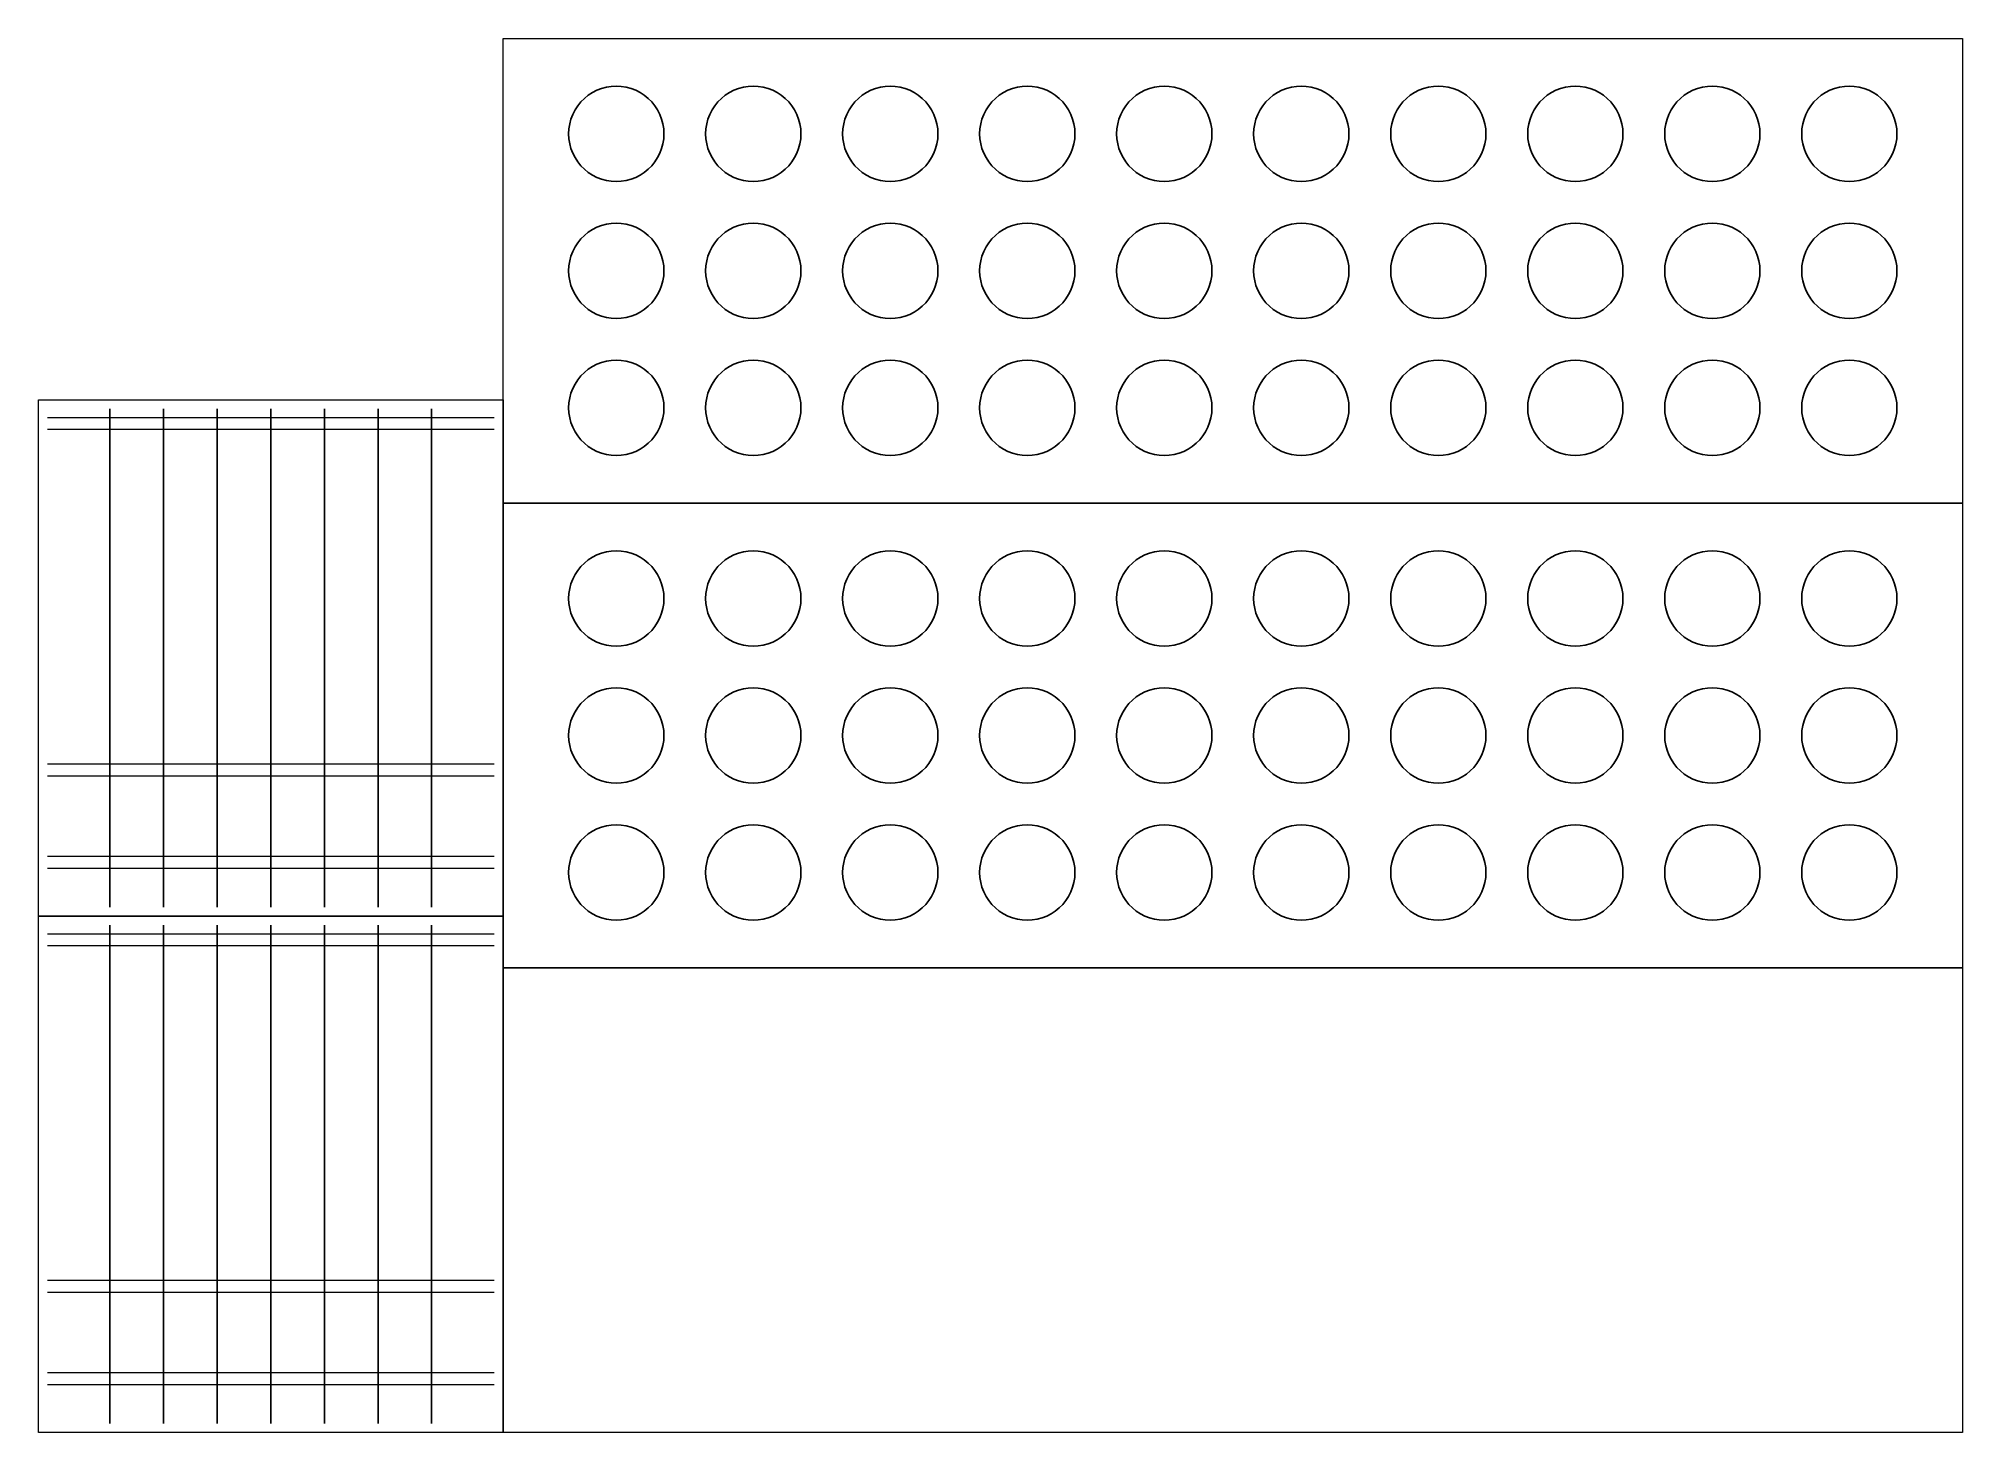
# Model space of a CAD drawing. Header units: millimetres. Extents: x -141 to 182, y -84 to 150.
import ezdxf

# ---------------------------------------------------------------- set-up
doc = ezdxf.new("R2010")
doc.units = ezdxf.units.MM
doc.layers.add('BOT_Full_CutOut_90', color=7, linetype='Continuous')
doc.layers.add('TOP_Full_CutOut_90', color=7, linetype='Continuous')
doc.layers.add('TOP_Full_CutOut_90_1', color=7, linetype='Continuous', lineweight=18)
doc.layers.add('TOP_Full_CutOut_90_3', color=7, linetype='Continuous', lineweight=18)

msp = doc.modelspace()

# ---------------------------------------------------------------- linework, layer by layer
at = {"layer": 'BOT_Full_CutOut_90'}
for points in [[(-128.865859, 88.307111), (-128.865859, 4.632813)], [(-119.865859, 88.307111), (-119.865859, 4.632813)], [(-110.865859, 88.307111), (-110.865859, 4.632813)], [(-101.865859, 88.307111), (-101.865859, 4.632813)], [(-92.865859, 88.307111), (-92.865859, 4.632813)], [(-83.865859, 88.307111), (-83.865859, 4.632813)], [(-74.865859, 88.307111), (-74.865859, 4.632813)], [(-128.865859, 1.632813), (-128.865859, -82.041485)], [(-119.865859, 1.632813), (-119.865859, -82.041485)], [(-110.865859, 1.632813), (-110.865859, -82.041485)], [(-101.865859, 1.632813), (-101.865859, -82.041485)], [(-92.865859, 1.632813), (-92.865859, -82.041485)], [(-83.865859, 1.632813), (-83.865859, -82.041485)], [(-74.865859, 1.632813), (-74.865859, -82.041485)]]:
    msp.add_lwpolyline(points, dxfattribs=at)
at = {"layer": 'TOP_Full_CutOut_90'}
for points in [[(-42.202565, 142.283696), (-41.393723, 142.066967), (-40.611966, 141.766879), (-39.865859, 141.386718), (-39.163577, 140.930651), (-38.512814, 140.403674), (-37.9207, 139.81156), (-37.393723, 139.160797), (-36.937656, 138.458515), (-36.557495, 137.712408), (-36.257407, 136.930651), (-36.040678, 136.121808), (-35.909684, 135.294743), (-35.865859, 134.458515), (-35.909684, 133.622287), (-36.040678, 132.795221), (-36.257407, 131.986379), (-36.557495, 131.204622), (-36.937656, 130.458515), (-37.393723, 129.756233), (-37.9207, 129.10547), (-38.512814, 128.513356), (-39.163577, 127.986379), (-39.865859, 127.530312), (-40.611966, 127.150151), (-41.393723, 126.850063), (-42.202565, 126.633334), (-43.029631, 126.50234), (-43.865859, 126.458515), (-44.702087, 126.50234), (-45.529152, 126.633334), (-46.337995, 126.850063), (-47.119752, 127.150151), (-47.865859, 127.530312), (-48.568141, 127.986379), (-49.218904, 128.513356), (-49.811018, 129.10547), (-50.337995, 129.756233), (-50.794062, 130.458515), (-51.174223, 131.204622), (-51.474311, 131.986379), (-51.69104, 132.795221), (-51.822034, 133.622287), (-51.865859, 134.458515), (-51.822034, 135.294743), (-51.69104, 136.121808), (-51.474311, 136.930651), (-51.174223, 137.712408), (-50.794062, 138.458515), (-50.337995, 139.160797), (-49.811018, 139.81156), (-49.218904, 140.403674), (-48.568141, 140.930651), (-47.865859, 141.386718), (-47.119752, 141.766879), (-46.337995, 142.066967), (-45.529152, 142.283696), (-44.702087, 142.41469), (-43.865859, 142.458515), (-43.029631, 142.41469), (-42.202565, 142.283696)], [(-19.202565, 142.283696), (-18.393723, 142.066967), (-17.611966, 141.766879), (-16.865859, 141.386718), (-16.163577, 140.930651), (-15.512814, 140.403674), (-14.9207, 139.81156), (-14.393723, 139.160797), (-13.937656, 138.458515), (-13.557495, 137.712408), (-13.257407, 136.930651), (-13.040678, 136.121808), (-12.909684, 135.294743), (-12.865859, 134.458515), (-12.909684, 133.622287), (-13.040678, 132.795221), (-13.257407, 131.986379), (-13.557495, 131.204622), (-13.937656, 130.458515), (-14.393723, 129.756233), (-14.9207, 129.10547), (-15.512814, 128.513356), (-16.163577, 127.986379), (-16.865859, 127.530312), (-17.611966, 127.150151), (-18.393723, 126.850063), (-19.202565, 126.633334), (-20.029631, 126.50234), (-20.865859, 126.458515), (-21.702087, 126.50234), (-22.529152, 126.633334), (-23.337995, 126.850063), (-24.119752, 127.150151), (-24.865859, 127.530312), (-25.568141, 127.986379), (-26.218904, 128.513356), (-26.811018, 129.10547), (-27.337995, 129.756233), (-27.794062, 130.458515), (-28.174223, 131.204622), (-28.474311, 131.986379), (-28.69104, 132.795221), (-28.822034, 133.622287), (-28.865859, 134.458515), (-28.822034, 135.294743), (-28.69104, 136.121808), (-28.474311, 136.930651), (-28.174223, 137.712408), (-27.794062, 138.458515), (-27.337995, 139.160797), (-26.811018, 139.81156), (-26.218904, 140.403674), (-25.568141, 140.930651), (-24.865859, 141.386718), (-24.119752, 141.766879), (-23.337995, 142.066967), (-22.529152, 142.283696), (-21.702087, 142.41469), (-20.865859, 142.458515), (-20.029631, 142.41469), (-19.202565, 142.283696)], [(3.797435, 142.283696), (4.606277, 142.066967), (5.388034, 141.766879), (6.134141, 141.386718), (6.836423, 140.930651), (7.487186, 140.403674), (8.0793, 139.81156), (8.606277, 139.160797), (9.062344, 138.458515), (9.442505, 137.712408), (9.742593, 136.930651), (9.959322, 136.121808), (10.090316, 135.294743), (10.134141, 134.458515), (10.090316, 133.622287), (9.959322, 132.795221), (9.742593, 131.986379), (9.442505, 131.204622), (9.062344, 130.458515), (8.606277, 129.756233), (8.0793, 129.10547), (7.487186, 128.513356), (6.836423, 127.986379), (6.134141, 127.530312), (5.388034, 127.150151), (4.606277, 126.850063), (3.797435, 126.633334), (2.970369, 126.50234), (2.134141, 126.458515), (1.297913, 126.50234), (0.470848, 126.633334), (-0.337995, 126.850063), (-1.119752, 127.150151), (-1.865859, 127.530312), (-2.568141, 127.986379), (-3.218904, 128.513356), (-3.811018, 129.10547), (-4.337995, 129.756233), (-4.794062, 130.458515), (-5.174223, 131.204622), (-5.474311, 131.986379), (-5.69104, 132.795221), (-5.822034, 133.622287), (-5.865859, 134.458515), (-5.822034, 135.294743), (-5.69104, 136.121808), (-5.474311, 136.930651), (-5.174223, 137.712408), (-4.794062, 138.458515), (-4.337995, 139.160797), (-3.811018, 139.81156), (-3.218904, 140.403674), (-2.568141, 140.930651), (-1.865859, 141.386718), (-1.119752, 141.766879), (-0.337995, 142.066967), (0.470848, 142.283696), (1.297913, 142.41469), (2.134141, 142.458515), (2.970369, 142.41469), (3.797435, 142.283696)], [(26.797435, 142.283696), (27.606277, 142.066967), (28.388034, 141.766879), (29.134141, 141.386718), (29.836423, 140.930651), (30.487186, 140.403674), (31.0793, 139.81156), (31.606277, 139.160797), (32.062344, 138.458515), (32.442505, 137.712408), (32.742593, 136.930651), (32.959322, 136.121808), (33.090316, 135.294743), (33.134141, 134.458515), (33.090316, 133.622287), (32.959322, 132.795221), (32.742593, 131.986379), (32.442505, 131.204622), (32.062344, 130.458515), (31.606277, 129.756233), (31.0793, 129.10547), (30.487186, 128.513356), (29.836423, 127.986379), (29.134141, 127.530312), (28.388034, 127.150151), (27.606277, 126.850063), (26.797435, 126.633334), (25.970369, 126.50234), (25.134141, 126.458515), (24.297913, 126.50234), (23.470848, 126.633334), (22.662005, 126.850063), (21.880248, 127.150151), (21.134141, 127.530312), (20.431859, 127.986379), (19.781096, 128.513356), (19.188982, 129.10547), (18.662005, 129.756233), (18.205938, 130.458515), (17.825777, 131.204622), (17.525689, 131.986379), (17.30896, 132.795221), (17.177966, 133.622287), (17.134141, 134.458515), (17.177966, 135.294743), (17.30896, 136.121808), (17.525689, 136.930651), (17.825777, 137.712408), (18.205938, 138.458515), (18.662005, 139.160797), (19.188982, 139.81156), (19.781096, 140.403674), (20.431859, 140.930651), (21.134141, 141.386718), (21.880248, 141.766879), (22.662005, 142.066967), (23.470848, 142.283696), (24.297913, 142.41469), (25.134141, 142.458515), (25.970369, 142.41469), (26.797435, 142.283696)], [(49.797435, 142.283696), (50.606277, 142.066967), (51.388034, 141.766879), (52.134141, 141.386718), (52.836423, 140.930651), (53.487186, 140.403674), (54.0793, 139.81156), (54.606277, 139.160797), (55.062344, 138.458515), (55.442505, 137.712408), (55.742593, 136.930651), (55.959322, 136.121808), (56.090316, 135.294743), (56.134141, 134.458515), (56.090316, 133.622287), (55.959322, 132.795221), (55.742593, 131.986379), (55.442505, 131.204622), (55.062344, 130.458515), (54.606277, 129.756233), (54.0793, 129.10547), (53.487186, 128.513356), (52.836423, 127.986379), (52.134141, 127.530312), (51.388034, 127.150151), (50.606277, 126.850063), (49.797435, 126.633334), (48.970369, 126.50234), (48.134141, 126.458515), (47.297913, 126.50234), (46.470848, 126.633334), (45.662005, 126.850063), (44.880248, 127.150151), (44.134141, 127.530312), (43.431859, 127.986379), (42.781096, 128.513356), (42.188982, 129.10547), (41.662005, 129.756233), (41.205938, 130.458515), (40.825777, 131.204622), (40.525689, 131.986379), (40.30896, 132.795221), (40.177966, 133.622287), (40.134141, 134.458515), (40.177966, 135.294743), (40.30896, 136.121808), (40.525689, 136.930651), (40.825777, 137.712408), (41.205938, 138.458515), (41.662005, 139.160797), (42.188982, 139.81156), (42.781096, 140.403674), (43.431859, 140.930651), (44.134141, 141.386718), (44.880248, 141.766879), (45.662005, 142.066967), (46.470848, 142.283696), (47.297913, 142.41469), (48.134141, 142.458515), (48.970369, 142.41469), (49.797435, 142.283696)], [(72.797435, 142.283696), (73.606277, 142.066967), (74.388034, 141.766879), (75.134141, 141.386718), (75.836423, 140.930651), (76.487186, 140.403674), (77.0793, 139.81156), (77.606277, 139.160797), (78.062344, 138.458515), (78.442505, 137.712408), (78.742593, 136.930651), (78.959322, 136.121808), (79.090316, 135.294743), (79.134141, 134.458515), (79.090316, 133.622287), (78.959322, 132.795221), (78.742593, 131.986379), (78.442505, 131.204622), (78.062344, 130.458515), (77.606277, 129.756233), (77.0793, 129.10547), (76.487186, 128.513356), (75.836423, 127.986379), (75.134141, 127.530312), (74.388034, 127.150151), (73.606277, 126.850063), (72.797435, 126.633334), (71.970369, 126.50234), (71.134141, 126.458515), (70.297913, 126.50234), (69.470848, 126.633334), (68.662005, 126.850063), (67.880248, 127.150151), (67.134141, 127.530312), (66.431859, 127.986379), (65.781096, 128.513356), (65.188982, 129.10547), (64.662005, 129.756233), (64.205938, 130.458515), (63.825777, 131.204622), (63.525689, 131.986379), (63.30896, 132.795221), (63.177966, 133.622287), (63.134141, 134.458515), (63.177966, 135.294743), (63.30896, 136.121808), (63.525689, 136.930651), (63.825777, 137.712408), (64.205938, 138.458515), (64.662005, 139.160797), (65.188982, 139.81156), (65.781096, 140.403674), (66.431859, 140.930651), (67.134141, 141.386718), (67.880248, 141.766879), (68.662005, 142.066967), (69.470848, 142.283696), (70.297913, 142.41469), (71.134141, 142.458515), (71.970369, 142.41469), (72.797435, 142.283696)], [(95.797435, 142.283696), (96.606277, 142.066967), (97.388034, 141.766879), (98.134141, 141.386718), (98.836423, 140.930651), (99.487186, 140.403674), (100.0793, 139.81156), (100.606277, 139.160797), (101.062344, 138.458515), (101.442505, 137.712408), (101.742593, 136.930651), (101.959322, 136.121808), (102.090316, 135.294743), (102.134141, 134.458515), (102.090316, 133.622287), (101.959322, 132.795221), (101.742593, 131.986379), (101.442505, 131.204622), (101.062344, 130.458515), (100.606277, 129.756233), (100.0793, 129.10547), (99.487186, 128.513356), (98.836423, 127.986379), (98.134141, 127.530312), (97.388034, 127.150151), (96.606277, 126.850063), (95.797435, 126.633334), (94.970369, 126.50234), (94.134141, 126.458515), (93.297913, 126.50234), (92.470848, 126.633334), (91.662005, 126.850063), (90.880248, 127.150151), (90.134141, 127.530312), (89.431859, 127.986379), (88.781096, 128.513356), (88.188982, 129.10547), (87.662005, 129.756233), (87.205938, 130.458515), (86.825777, 131.204622), (86.525689, 131.986379), (86.30896, 132.795221), (86.177966, 133.622287), (86.134141, 134.458515), (86.177966, 135.294743), (86.30896, 136.121808), (86.525689, 136.930651), (86.825777, 137.712408), (87.205938, 138.458515), (87.662005, 139.160797), (88.188982, 139.81156), (88.781096, 140.403674), (89.431859, 140.930651), (90.134141, 141.386718), (90.880248, 141.766879), (91.662005, 142.066967), (92.470848, 142.283696), (93.297913, 142.41469), (94.134141, 142.458515), (94.970369, 142.41469), (95.797435, 142.283696)], [(118.797435, 142.283696), (119.606277, 142.066967), (120.388034, 141.766879), (121.134141, 141.386718), (121.836423, 140.930651), (122.487186, 140.403674), (123.0793, 139.81156), (123.606277, 139.160797), (124.062344, 138.458515), (124.442505, 137.712408), (124.742593, 136.930651), (124.959322, 136.121808), (125.090316, 135.294743), (125.134141, 134.458515), (125.090316, 133.622287), (124.959322, 132.795221), (124.742593, 131.986379), (124.442505, 131.204622), (124.062344, 130.458515), (123.606277, 129.756233), (123.0793, 129.10547), (122.487186, 128.513356), (121.836423, 127.986379), (121.134141, 127.530312), (120.388034, 127.150151), (119.606277, 126.850063), (118.797435, 126.633334), (117.970369, 126.50234), (117.134141, 126.458515), (116.297913, 126.50234), (115.470848, 126.633334), (114.662005, 126.850063), (113.880248, 127.150151), (113.134141, 127.530312), (112.431859, 127.986379), (111.781096, 128.513356), (111.188982, 129.10547), (110.662005, 129.756233), (110.205938, 130.458515), (109.825777, 131.204622), (109.525689, 131.986379), (109.30896, 132.795221), (109.177966, 133.622287), (109.134141, 134.458515), (109.177966, 135.294743), (109.30896, 136.121808), (109.525689, 136.930651), (109.825777, 137.712408), (110.205938, 138.458515), (110.662005, 139.160797), (111.188982, 139.81156), (111.781096, 140.403674), (112.431859, 140.930651), (113.134141, 141.386718), (113.880248, 141.766879), (114.662005, 142.066967), (115.470848, 142.283696), (116.297913, 142.41469), (117.134141, 142.458515), (117.970369, 142.41469), (118.797435, 142.283696)], [(141.797435, 142.283696), (142.606277, 142.066967), (143.388034, 141.766879), (144.134141, 141.386718), (144.836423, 140.930651), (145.487186, 140.403674), (146.0793, 139.81156), (146.606277, 139.160797), (147.062344, 138.458515), (147.442505, 137.712408), (147.742593, 136.930651), (147.959322, 136.121808), (148.090316, 135.294743), (148.134141, 134.458515), (148.090316, 133.622287), (147.959322, 132.795221), (147.742593, 131.986379), (147.442505, 131.204622), (147.062344, 130.458515), (146.606277, 129.756233), (146.0793, 129.10547), (145.487186, 128.513356), (144.836423, 127.986379), (144.134141, 127.530312), (143.388034, 127.150151), (142.606277, 126.850063), (141.797435, 126.633334), (140.970369, 126.50234), (140.134141, 126.458515), (139.297913, 126.50234), (138.470848, 126.633334), (137.662005, 126.850063), (136.880248, 127.150151), (136.134141, 127.530312), (135.431859, 127.986379), (134.781096, 128.513356), (134.188982, 129.10547), (133.662005, 129.756233), (133.205938, 130.458515), (132.825777, 131.204622), (132.525689, 131.986379), (132.30896, 132.795221), (132.177966, 133.622287), (132.134141, 134.458515), (132.177966, 135.294743), (132.30896, 136.121808), (132.525689, 136.930651), (132.825777, 137.712408), (133.205938, 138.458515), (133.662005, 139.160797), (134.188982, 139.81156), (134.781096, 140.403674), (135.431859, 140.930651), (136.134141, 141.386718), (136.880248, 141.766879), (137.662005, 142.066967), (138.470848, 142.283696), (139.297913, 142.41469), (140.134141, 142.458515), (140.970369, 142.41469), (141.797435, 142.283696)], [(164.797435, 142.283696), (165.606277, 142.066967), (166.388034, 141.766879), (167.134141, 141.386718), (167.836423, 140.930651), (168.487186, 140.403674), (169.0793, 139.81156), (169.606277, 139.160797), (170.062344, 138.458515), (170.442505, 137.712408), (170.742593, 136.930651), (170.959322, 136.121808), (171.090316, 135.294743), (171.134141, 134.458515), (171.090316, 133.622287), (170.959322, 132.795221), (170.742593, 131.986379), (170.442505, 131.204622), (170.062344, 130.458515), (169.606277, 129.756233), (169.0793, 129.10547), (168.487186, 128.513356), (167.836423, 127.986379), (167.134141, 127.530312), (166.388034, 127.150151), (165.606277, 126.850063), (164.797435, 126.633334), (163.970369, 126.50234), (163.134141, 126.458515), (162.297913, 126.50234), (161.470848, 126.633334), (160.662005, 126.850063), (159.880248, 127.150151), (159.134141, 127.530312), (158.431859, 127.986379), (157.781096, 128.513356), (157.188982, 129.10547), (156.662005, 129.756233), (156.205938, 130.458515), (155.825777, 131.204622), (155.525689, 131.986379), (155.30896, 132.795221), (155.177966, 133.622287), (155.134141, 134.458515), (155.177966, 135.294743), (155.30896, 136.121808), (155.525689, 136.930651), (155.825777, 137.712408), (156.205938, 138.458515), (156.662005, 139.160797), (157.188982, 139.81156), (157.781096, 140.403674), (158.431859, 140.930651), (159.134141, 141.386718), (159.880248, 141.766879), (160.662005, 142.066967), (161.470848, 142.283696), (162.297913, 142.41469), (163.134141, 142.458515), (163.970369, 142.41469), (164.797435, 142.283696)], [(-42.202565, 119.283696), (-41.393723, 119.066967), (-40.611966, 118.766879), (-39.865859, 118.386718), (-39.163577, 117.930651), (-38.512814, 117.403674), (-37.9207, 116.81156), (-37.393723, 116.160797), (-36.937656, 115.458515), (-36.557495, 114.712408), (-36.257407, 113.930651), (-36.040678, 113.121808), (-35.909684, 112.294743), (-35.865859, 111.458515), (-35.909684, 110.622287), (-36.040678, 109.795221), (-36.257407, 108.986379), (-36.557495, 108.204622), (-36.937656, 107.458515), (-37.393723, 106.756233), (-37.9207, 106.10547), (-38.512814, 105.513356), (-39.163577, 104.986379), (-39.865859, 104.530312), (-40.611966, 104.150151), (-41.393723, 103.850063), (-42.202565, 103.633334), (-43.029631, 103.50234), (-43.865859, 103.458515), (-44.702087, 103.50234), (-45.529152, 103.633334), (-46.337995, 103.850063), (-47.119752, 104.150151), (-47.865859, 104.530312), (-48.568141, 104.986379), (-49.218904, 105.513356), (-49.811018, 106.10547), (-50.337995, 106.756233), (-50.794062, 107.458515), (-51.174223, 108.204622), (-51.474311, 108.986379), (-51.69104, 109.795221), (-51.822034, 110.622287), (-51.865859, 111.458515), (-51.822034, 112.294743), (-51.69104, 113.121808), (-51.474311, 113.930651), (-51.174223, 114.712408), (-50.794062, 115.458515), (-50.337995, 116.160797), (-49.811018, 116.81156), (-49.218904, 117.403674), (-48.568141, 117.930651), (-47.865859, 118.386718), (-47.119752, 118.766879), (-46.337995, 119.066967), (-45.529152, 119.283696), (-44.702087, 119.41469), (-43.865859, 119.458515), (-43.029631, 119.41469), (-42.202565, 119.283696)], [(-19.202565, 119.283696), (-18.393723, 119.066967), (-17.611966, 118.766879), (-16.865859, 118.386718), (-16.163577, 117.930651), (-15.512814, 117.403674), (-14.9207, 116.81156), (-14.393723, 116.160797), (-13.937656, 115.458515), (-13.557495, 114.712408), (-13.257407, 113.930651), (-13.040678, 113.121808), (-12.909684, 112.294743), (-12.865859, 111.458515), (-12.909684, 110.622287), (-13.040678, 109.795221), (-13.257407, 108.986379), (-13.557495, 108.204622), (-13.937656, 107.458515), (-14.393723, 106.756233), (-14.9207, 106.10547), (-15.512814, 105.513356), (-16.163577, 104.986379), (-16.865859, 104.530312), (-17.611966, 104.150151), (-18.393723, 103.850063), (-19.202565, 103.633334), (-20.029631, 103.50234), (-20.865859, 103.458515), (-21.702087, 103.50234), (-22.529152, 103.633334), (-23.337995, 103.850063), (-24.119752, 104.150151), (-24.865859, 104.530312), (-25.568141, 104.986379), (-26.218904, 105.513356), (-26.811018, 106.10547), (-27.337995, 106.756233), (-27.794062, 107.458515), (-28.174223, 108.204622), (-28.474311, 108.986379), (-28.69104, 109.795221), (-28.822034, 110.622287), (-28.865859, 111.458515), (-28.822034, 112.294743), (-28.69104, 113.121808), (-28.474311, 113.930651), (-28.174223, 114.712408), (-27.794062, 115.458515), (-27.337995, 116.160797), (-26.811018, 116.81156), (-26.218904, 117.403674), (-25.568141, 117.930651), (-24.865859, 118.386718), (-24.119752, 118.766879), (-23.337995, 119.066967), (-22.529152, 119.283696), (-21.702087, 119.41469), (-20.865859, 119.458515), (-20.029631, 119.41469), (-19.202565, 119.283696)], [(3.797435, 119.283696), (4.606277, 119.066967), (5.388034, 118.766879), (6.134141, 118.386718), (6.836423, 117.930651), (7.487186, 117.403674), (8.0793, 116.81156), (8.606277, 116.160797), (9.062344, 115.458515), (9.442505, 114.712408), (9.742593, 113.930651), (9.959322, 113.121808), (10.090316, 112.294743), (10.134141, 111.458515), (10.090316, 110.622287), (9.959322, 109.795221), (9.742593, 108.986379), (9.442505, 108.204622), (9.062344, 107.458515), (8.606277, 106.756233), (8.0793, 106.10547), (7.487186, 105.513356), (6.836423, 104.986379), (6.134141, 104.530312), (5.388034, 104.150151), (4.606277, 103.850063), (3.797435, 103.633334), (2.970369, 103.50234), (2.134141, 103.458515), (1.297913, 103.50234), (0.470848, 103.633334), (-0.337995, 103.850063), (-1.119752, 104.150151), (-1.865859, 104.530312), (-2.568141, 104.986379), (-3.218904, 105.513356), (-3.811018, 106.10547), (-4.337995, 106.756233), (-4.794062, 107.458515), (-5.174223, 108.204622), (-5.474311, 108.986379), (-5.69104, 109.795221), (-5.822034, 110.622287), (-5.865859, 111.458515), (-5.822034, 112.294743), (-5.69104, 113.121808), (-5.474311, 113.930651), (-5.174223, 114.712408), (-4.794062, 115.458515), (-4.337995, 116.160797), (-3.811018, 116.81156), (-3.218904, 117.403674), (-2.568141, 117.930651), (-1.865859, 118.386718), (-1.119752, 118.766879), (-0.337995, 119.066967), (0.470848, 119.283696), (1.297913, 119.41469), (2.134141, 119.458515), (2.970369, 119.41469), (3.797435, 119.283696)], [(26.797435, 119.283696), (27.606277, 119.066967), (28.388034, 118.766879), (29.134141, 118.386718), (29.836423, 117.930651), (30.487186, 117.403674), (31.0793, 116.81156), (31.606277, 116.160797), (32.062344, 115.458515), (32.442505, 114.712408), (32.742593, 113.930651), (32.959322, 113.121808), (33.090316, 112.294743), (33.134141, 111.458515), (33.090316, 110.622287), (32.959322, 109.795221), (32.742593, 108.986379), (32.442505, 108.204622), (32.062344, 107.458515), (31.606277, 106.756233), (31.0793, 106.10547), (30.487186, 105.513356), (29.836423, 104.986379), (29.134141, 104.530312), (28.388034, 104.150151), (27.606277, 103.850063), (26.797435, 103.633334), (25.970369, 103.50234), (25.134141, 103.458515), (24.297913, 103.50234), (23.470848, 103.633334), (22.662005, 103.850063), (21.880248, 104.150151), (21.134141, 104.530312), (20.431859, 104.986379), (19.781096, 105.513356), (19.188982, 106.10547), (18.662005, 106.756233), (18.205938, 107.458515), (17.825777, 108.204622), (17.525689, 108.986379), (17.30896, 109.795221), (17.177966, 110.622287), (17.134141, 111.458515), (17.177966, 112.294743), (17.30896, 113.121808), (17.525689, 113.930651), (17.825777, 114.712408), (18.205938, 115.458515), (18.662005, 116.160797), (19.188982, 116.81156), (19.781096, 117.403674), (20.431859, 117.930651), (21.134141, 118.386718), (21.880248, 118.766879), (22.662005, 119.066967), (23.470848, 119.283696), (24.297913, 119.41469), (25.134141, 119.458515), (25.970369, 119.41469), (26.797435, 119.283696)], [(49.797435, 119.283696), (50.606277, 119.066967), (51.388034, 118.766879), (52.134141, 118.386718), (52.836423, 117.930651), (53.487186, 117.403674), (54.0793, 116.81156), (54.606277, 116.160797), (55.062344, 115.458515), (55.442505, 114.712408), (55.742593, 113.930651), (55.959322, 113.121808), (56.090316, 112.294743), (56.134141, 111.458515), (56.090316, 110.622287), (55.959322, 109.795221), (55.742593, 108.986379), (55.442505, 108.204622), (55.062344, 107.458515), (54.606277, 106.756233), (54.0793, 106.10547), (53.487186, 105.513356), (52.836423, 104.986379), (52.134141, 104.530312), (51.388034, 104.150151), (50.606277, 103.850063), (49.797435, 103.633334), (48.970369, 103.50234), (48.134141, 103.458515), (47.297913, 103.50234), (46.470848, 103.633334), (45.662005, 103.850063), (44.880248, 104.150151), (44.134141, 104.530312), (43.431859, 104.986379), (42.781096, 105.513356), (42.188982, 106.10547), (41.662005, 106.756233), (41.205938, 107.458515), (40.825777, 108.204622), (40.525689, 108.986379), (40.30896, 109.795221), (40.177966, 110.622287), (40.134141, 111.458515), (40.177966, 112.294743), (40.30896, 113.121808), (40.525689, 113.930651), (40.825777, 114.712408), (41.205938, 115.458515), (41.662005, 116.160797), (42.188982, 116.81156), (42.781096, 117.403674), (43.431859, 117.930651), (44.134141, 118.386718), (44.880248, 118.766879), (45.662005, 119.066967), (46.470848, 119.283696), (47.297913, 119.41469), (48.134141, 119.458515), (48.970369, 119.41469), (49.797435, 119.283696)], [(72.797435, 119.283696), (73.606277, 119.066967), (74.388034, 118.766879), (75.134141, 118.386718), (75.836423, 117.930651), (76.487186, 117.403674), (77.0793, 116.81156), (77.606277, 116.160797), (78.062344, 115.458515), (78.442505, 114.712408), (78.742593, 113.930651), (78.959322, 113.121808), (79.090316, 112.294743), (79.134141, 111.458515), (79.090316, 110.622287), (78.959322, 109.795221), (78.742593, 108.986379), (78.442505, 108.204622), (78.062344, 107.458515), (77.606277, 106.756233), (77.0793, 106.10547), (76.487186, 105.513356), (75.836423, 104.986379), (75.134141, 104.530312), (74.388034, 104.150151), (73.606277, 103.850063), (72.797435, 103.633334), (71.970369, 103.50234), (71.134141, 103.458515), (70.297913, 103.50234), (69.470848, 103.633334), (68.662005, 103.850063), (67.880248, 104.150151), (67.134141, 104.530312), (66.431859, 104.986379), (65.781096, 105.513356), (65.188982, 106.10547), (64.662005, 106.756233), (64.205938, 107.458515), (63.825777, 108.204622), (63.525689, 108.986379), (63.30896, 109.795221), (63.177966, 110.622287), (63.134141, 111.458515), (63.177966, 112.294743), (63.30896, 113.121808), (63.525689, 113.930651), (63.825777, 114.712408), (64.205938, 115.458515), (64.662005, 116.160797), (65.188982, 116.81156), (65.781096, 117.403674), (66.431859, 117.930651), (67.134141, 118.386718), (67.880248, 118.766879), (68.662005, 119.066967), (69.470848, 119.283696), (70.297913, 119.41469), (71.134141, 119.458515), (71.970369, 119.41469), (72.797435, 119.283696)], [(95.797435, 119.283696), (96.606277, 119.066967), (97.388034, 118.766879), (98.134141, 118.386718), (98.836423, 117.930651), (99.487186, 117.403674), (100.0793, 116.81156), (100.606277, 116.160797), (101.062344, 115.458515), (101.442505, 114.712408), (101.742593, 113.930651), (101.959322, 113.121808), (102.090316, 112.294743), (102.134141, 111.458515), (102.090316, 110.622287), (101.959322, 109.795221), (101.742593, 108.986379), (101.442505, 108.204622), (101.062344, 107.458515), (100.606277, 106.756233), (100.0793, 106.10547), (99.487186, 105.513356), (98.836423, 104.986379), (98.134141, 104.530312), (97.388034, 104.150151), (96.606277, 103.850063), (95.797435, 103.633334), (94.970369, 103.50234), (94.134141, 103.458515), (93.297913, 103.50234), (92.470848, 103.633334), (91.662005, 103.850063), (90.880248, 104.150151), (90.134141, 104.530312), (89.431859, 104.986379), (88.781096, 105.513356), (88.188982, 106.10547), (87.662005, 106.756233), (87.205938, 107.458515), (86.825777, 108.204622), (86.525689, 108.986379), (86.30896, 109.795221), (86.177966, 110.622287), (86.134141, 111.458515), (86.177966, 112.294743), (86.30896, 113.121808), (86.525689, 113.930651), (86.825777, 114.712408), (87.205938, 115.458515), (87.662005, 116.160797), (88.188982, 116.81156), (88.781096, 117.403674), (89.431859, 117.930651), (90.134141, 118.386718), (90.880248, 118.766879), (91.662005, 119.066967), (92.470848, 119.283696), (93.297913, 119.41469), (94.134141, 119.458515), (94.970369, 119.41469), (95.797435, 119.283696)], [(118.797435, 119.283696), (119.606277, 119.066967), (120.388034, 118.766879), (121.134141, 118.386718), (121.836423, 117.930651), (122.487186, 117.403674), (123.0793, 116.81156), (123.606277, 116.160797), (124.062344, 115.458515), (124.442505, 114.712408), (124.742593, 113.930651), (124.959322, 113.121808), (125.090316, 112.294743), (125.134141, 111.458515), (125.090316, 110.622287), (124.959322, 109.795221), (124.742593, 108.986379), (124.442505, 108.204622), (124.062344, 107.458515), (123.606277, 106.756233), (123.0793, 106.10547), (122.487186, 105.513356), (121.836423, 104.986379), (121.134141, 104.530312), (120.388034, 104.150151), (119.606277, 103.850063), (118.797435, 103.633334), (117.970369, 103.50234), (117.134141, 103.458515), (116.297913, 103.50234), (115.470848, 103.633334), (114.662005, 103.850063), (113.880248, 104.150151), (113.134141, 104.530312), (112.431859, 104.986379), (111.781096, 105.513356), (111.188982, 106.10547), (110.662005, 106.756233), (110.205938, 107.458515), (109.825777, 108.204622), (109.525689, 108.986379), (109.30896, 109.795221), (109.177966, 110.622287), (109.134141, 111.458515), (109.177966, 112.294743), (109.30896, 113.121808), (109.525689, 113.930651), (109.825777, 114.712408), (110.205938, 115.458515), (110.662005, 116.160797), (111.188982, 116.81156), (111.781096, 117.403674), (112.431859, 117.930651), (113.134141, 118.386718), (113.880248, 118.766879), (114.662005, 119.066967), (115.470848, 119.283696), (116.297913, 119.41469), (117.134141, 119.458515), (117.970369, 119.41469), (118.797435, 119.283696)], [(141.797435, 119.283696), (142.606277, 119.066967), (143.388034, 118.766879), (144.134141, 118.386718), (144.836423, 117.930651), (145.487186, 117.403674), (146.0793, 116.81156), (146.606277, 116.160797), (147.062344, 115.458515), (147.442505, 114.712408), (147.742593, 113.930651), (147.959322, 113.121808), (148.090316, 112.294743), (148.134141, 111.458515), (148.090316, 110.622287), (147.959322, 109.795221), (147.742593, 108.986379), (147.442505, 108.204622), (147.062344, 107.458515), (146.606277, 106.756233), (146.0793, 106.10547), (145.487186, 105.513356), (144.836423, 104.986379), (144.134141, 104.530312), (143.388034, 104.150151), (142.606277, 103.850063), (141.797435, 103.633334), (140.970369, 103.50234), (140.134141, 103.458515), (139.297913, 103.50234), (138.470848, 103.633334), (137.662005, 103.850063), (136.880248, 104.150151), (136.134141, 104.530312), (135.431859, 104.986379), (134.781096, 105.513356), (134.188982, 106.10547), (133.662005, 106.756233), (133.205938, 107.458515), (132.825777, 108.204622), (132.525689, 108.986379), (132.30896, 109.795221), (132.177966, 110.622287), (132.134141, 111.458515), (132.177966, 112.294743), (132.30896, 113.121808), (132.525689, 113.930651), (132.825777, 114.712408), (133.205938, 115.458515), (133.662005, 116.160797), (134.188982, 116.81156), (134.781096, 117.403674), (135.431859, 117.930651), (136.134141, 118.386718), (136.880248, 118.766879), (137.662005, 119.066967), (138.470848, 119.283696), (139.297913, 119.41469), (140.134141, 119.458515), (140.970369, 119.41469), (141.797435, 119.283696)], [(164.797435, 119.283696), (165.606277, 119.066967), (166.388034, 118.766879), (167.134141, 118.386718), (167.836423, 117.930651), (168.487186, 117.403674), (169.0793, 116.81156), (169.606277, 116.160797), (170.062344, 115.458515), (170.442505, 114.712408), (170.742593, 113.930651), (170.959322, 113.121808), (171.090316, 112.294743), (171.134141, 111.458515), (171.090316, 110.622287), (170.959322, 109.795221), (170.742593, 108.986379), (170.442505, 108.204622), (170.062344, 107.458515), (169.606277, 106.756233), (169.0793, 106.10547), (168.487186, 105.513356), (167.836423, 104.986379), (167.134141, 104.530312), (166.388034, 104.150151), (165.606277, 103.850063), (164.797435, 103.633334), (163.970369, 103.50234), (163.134141, 103.458515), (162.297913, 103.50234), (161.470848, 103.633334), (160.662005, 103.850063), (159.880248, 104.150151), (159.134141, 104.530312), (158.431859, 104.986379), (157.781096, 105.513356), (157.188982, 106.10547), (156.662005, 106.756233), (156.205938, 107.458515), (155.825777, 108.204622), (155.525689, 108.986379), (155.30896, 109.795221), (155.177966, 110.622287), (155.134141, 111.458515), (155.177966, 112.294743), (155.30896, 113.121808), (155.525689, 113.930651), (155.825777, 114.712408), (156.205938, 115.458515), (156.662005, 116.160797), (157.188982, 116.81156), (157.781096, 117.403674), (158.431859, 117.930651), (159.134141, 118.386718), (159.880248, 118.766879), (160.662005, 119.066967), (161.470848, 119.283696), (162.297913, 119.41469), (163.134141, 119.458515), (163.970369, 119.41469), (164.797435, 119.283696)], [(-42.202565, 96.283696), (-41.393723, 96.066967), (-40.611966, 95.766879), (-39.865859, 95.386718), (-39.163577, 94.930651), (-38.512814, 94.403674), (-37.9207, 93.81156), (-37.393723, 93.160797), (-36.937656, 92.458515), (-36.557495, 91.712408), (-36.257407, 90.930651), (-36.040678, 90.121808), (-35.909684, 89.294743), (-35.865859, 88.458515), (-35.909684, 87.622287), (-36.040678, 86.795221), (-36.257407, 85.986379), (-36.557495, 85.204622), (-36.937656, 84.458515), (-37.393723, 83.756233), (-37.9207, 83.10547), (-38.512814, 82.513356), (-39.163577, 81.986379), (-39.865859, 81.530312), (-40.611966, 81.150151), (-41.393723, 80.850063), (-42.202565, 80.633334), (-43.029631, 80.50234), (-43.865859, 80.458515), (-44.702087, 80.50234), (-45.529152, 80.633334), (-46.337995, 80.850063), (-47.119752, 81.150151), (-47.865859, 81.530312), (-48.568141, 81.986379), (-49.218904, 82.513356), (-49.811018, 83.10547), (-50.337995, 83.756233), (-50.794062, 84.458515), (-51.174223, 85.204622), (-51.474311, 85.986379), (-51.69104, 86.795221), (-51.822034, 87.622287), (-51.865859, 88.458515), (-51.822034, 89.294743), (-51.69104, 90.121808), (-51.474311, 90.930651), (-51.174223, 91.712408), (-50.794062, 92.458515), (-50.337995, 93.160797), (-49.811018, 93.81156), (-49.218904, 94.403674), (-48.568141, 94.930651), (-47.865859, 95.386718), (-47.119752, 95.766879), (-46.337995, 96.066967), (-45.529152, 96.283696), (-44.702087, 96.41469), (-43.865859, 96.458515), (-43.029631, 96.41469), (-42.202565, 96.283696)], [(-19.202565, 96.283696), (-18.393723, 96.066967), (-17.611966, 95.766879), (-16.865859, 95.386718), (-16.163577, 94.930651), (-15.512814, 94.403674), (-14.9207, 93.81156), (-14.393723, 93.160797), (-13.937656, 92.458515), (-13.557495, 91.712408), (-13.257407, 90.930651), (-13.040678, 90.121808), (-12.909684, 89.294743), (-12.865859, 88.458515), (-12.909684, 87.622287), (-13.040678, 86.795221), (-13.257407, 85.986379), (-13.557495, 85.204622), (-13.937656, 84.458515), (-14.393723, 83.756233), (-14.9207, 83.10547), (-15.512814, 82.513356), (-16.163577, 81.986379), (-16.865859, 81.530312), (-17.611966, 81.150151), (-18.393723, 80.850063), (-19.202565, 80.633334), (-20.029631, 80.50234), (-20.865859, 80.458515), (-21.702087, 80.50234), (-22.529152, 80.633334), (-23.337995, 80.850063), (-24.119752, 81.150151), (-24.865859, 81.530312), (-25.568141, 81.986379), (-26.218904, 82.513356), (-26.811018, 83.10547), (-27.337995, 83.756233), (-27.794062, 84.458515), (-28.174223, 85.204622), (-28.474311, 85.986379), (-28.69104, 86.795221), (-28.822034, 87.622287), (-28.865859, 88.458515), (-28.822034, 89.294743), (-28.69104, 90.121808), (-28.474311, 90.930651), (-28.174223, 91.712408), (-27.794062, 92.458515), (-27.337995, 93.160797), (-26.811018, 93.81156), (-26.218904, 94.403674), (-25.568141, 94.930651), (-24.865859, 95.386718), (-24.119752, 95.766879), (-23.337995, 96.066967), (-22.529152, 96.283696), (-21.702087, 96.41469), (-20.865859, 96.458515), (-20.029631, 96.41469), (-19.202565, 96.283696)], [(3.797435, 96.283696), (4.606277, 96.066967), (5.388034, 95.766879), (6.134141, 95.386718), (6.836423, 94.930651), (7.487186, 94.403674), (8.0793, 93.81156), (8.606277, 93.160797), (9.062344, 92.458515), (9.442505, 91.712408), (9.742593, 90.930651), (9.959322, 90.121808), (10.090316, 89.294743), (10.134141, 88.458515), (10.090316, 87.622287), (9.959322, 86.795221), (9.742593, 85.986379), (9.442505, 85.204622), (9.062344, 84.458515), (8.606277, 83.756233), (8.0793, 83.10547), (7.487186, 82.513356), (6.836423, 81.986379), (6.134141, 81.530312), (5.388034, 81.150151), (4.606277, 80.850063), (3.797435, 80.633334), (2.970369, 80.50234), (2.134141, 80.458515), (1.297913, 80.50234), (0.470848, 80.633334), (-0.337995, 80.850063), (-1.119752, 81.150151), (-1.865859, 81.530312), (-2.568141, 81.986379), (-3.218904, 82.513356), (-3.811018, 83.10547), (-4.337995, 83.756233), (-4.794062, 84.458515), (-5.174223, 85.204622), (-5.474311, 85.986379), (-5.69104, 86.795221), (-5.822034, 87.622287), (-5.865859, 88.458515), (-5.822034, 89.294743), (-5.69104, 90.121808), (-5.474311, 90.930651), (-5.174223, 91.712408), (-4.794062, 92.458515), (-4.337995, 93.160797), (-3.811018, 93.81156), (-3.218904, 94.403674), (-2.568141, 94.930651), (-1.865859, 95.386718), (-1.119752, 95.766879), (-0.337995, 96.066967), (0.470848, 96.283696), (1.297913, 96.41469), (2.134141, 96.458515), (2.970369, 96.41469), (3.797435, 96.283696)], [(26.797435, 96.283696), (27.606277, 96.066967), (28.388034, 95.766879), (29.134141, 95.386718), (29.836423, 94.930651), (30.487186, 94.403674), (31.0793, 93.81156), (31.606277, 93.160797), (32.062344, 92.458515), (32.442505, 91.712408), (32.742593, 90.930651), (32.959322, 90.121808), (33.090316, 89.294743), (33.134141, 88.458515), (33.090316, 87.622287), (32.959322, 86.795221), (32.742593, 85.986379), (32.442505, 85.204622), (32.062344, 84.458515), (31.606277, 83.756233), (31.0793, 83.10547), (30.487186, 82.513356), (29.836423, 81.986379), (29.134141, 81.530312), (28.388034, 81.150151), (27.606277, 80.850063), (26.797435, 80.633334), (25.970369, 80.50234), (25.134141, 80.458515), (24.297913, 80.50234), (23.470848, 80.633334), (22.662005, 80.850063), (21.880248, 81.150151), (21.134141, 81.530312), (20.431859, 81.986379), (19.781096, 82.513356), (19.188982, 83.10547), (18.662005, 83.756233), (18.205938, 84.458515), (17.825777, 85.204622), (17.525689, 85.986379), (17.30896, 86.795221), (17.177966, 87.622287), (17.134141, 88.458515), (17.177966, 89.294743), (17.30896, 90.121808), (17.525689, 90.930651), (17.825777, 91.712408), (18.205938, 92.458515), (18.662005, 93.160797), (19.188982, 93.81156), (19.781096, 94.403674), (20.431859, 94.930651), (21.134141, 95.386718), (21.880248, 95.766879), (22.662005, 96.066967), (23.470848, 96.283696), (24.297913, 96.41469), (25.134141, 96.458515), (25.970369, 96.41469), (26.797435, 96.283696)], [(49.797435, 96.283696), (50.606277, 96.066967), (51.388034, 95.766879), (52.134141, 95.386718), (52.836423, 94.930651), (53.487186, 94.403674), (54.0793, 93.81156), (54.606277, 93.160797), (55.062344, 92.458515), (55.442505, 91.712408), (55.742593, 90.930651), (55.959322, 90.121808), (56.090316, 89.294743), (56.134141, 88.458515), (56.090316, 87.622287), (55.959322, 86.795221), (55.742593, 85.986379), (55.442505, 85.204622), (55.062344, 84.458515), (54.606277, 83.756233), (54.0793, 83.10547), (53.487186, 82.513356), (52.836423, 81.986379), (52.134141, 81.530312), (51.388034, 81.150151), (50.606277, 80.850063), (49.797435, 80.633334), (48.970369, 80.50234), (48.134141, 80.458515), (47.297913, 80.50234), (46.470848, 80.633334), (45.662005, 80.850063), (44.880248, 81.150151), (44.134141, 81.530312), (43.431859, 81.986379), (42.781096, 82.513356), (42.188982, 83.10547), (41.662005, 83.756233), (41.205938, 84.458515), (40.825777, 85.204622), (40.525689, 85.986379), (40.30896, 86.795221), (40.177966, 87.622287), (40.134141, 88.458515), (40.177966, 89.294743), (40.30896, 90.121808), (40.525689, 90.930651), (40.825777, 91.712408), (41.205938, 92.458515), (41.662005, 93.160797), (42.188982, 93.81156), (42.781096, 94.403674), (43.431859, 94.930651), (44.134141, 95.386718), (44.880248, 95.766879), (45.662005, 96.066967), (46.470848, 96.283696), (47.297913, 96.41469), (48.134141, 96.458515), (48.970369, 96.41469), (49.797435, 96.283696)], [(72.797435, 96.283696), (73.606277, 96.066967), (74.388034, 95.766879), (75.134141, 95.386718), (75.836423, 94.930651), (76.487186, 94.403674), (77.0793, 93.81156), (77.606277, 93.160797), (78.062344, 92.458515), (78.442505, 91.712408), (78.742593, 90.930651), (78.959322, 90.121808), (79.090316, 89.294743), (79.134141, 88.458515), (79.090316, 87.622287), (78.959322, 86.795221), (78.742593, 85.986379), (78.442505, 85.204622), (78.062344, 84.458515), (77.606277, 83.756233), (77.0793, 83.10547), (76.487186, 82.513356), (75.836423, 81.986379), (75.134141, 81.530312), (74.388034, 81.150151), (73.606277, 80.850063), (72.797435, 80.633334), (71.970369, 80.50234), (71.134141, 80.458515), (70.297913, 80.50234), (69.470848, 80.633334), (68.662005, 80.850063), (67.880248, 81.150151), (67.134141, 81.530312), (66.431859, 81.986379), (65.781096, 82.513356), (65.188982, 83.10547), (64.662005, 83.756233), (64.205938, 84.458515), (63.825777, 85.204622), (63.525689, 85.986379), (63.30896, 86.795221), (63.177966, 87.622287), (63.134141, 88.458515), (63.177966, 89.294743), (63.30896, 90.121808), (63.525689, 90.930651), (63.825777, 91.712408), (64.205938, 92.458515), (64.662005, 93.160797), (65.188982, 93.81156), (65.781096, 94.403674), (66.431859, 94.930651), (67.134141, 95.386718), (67.880248, 95.766879), (68.662005, 96.066967), (69.470848, 96.283696), (70.297913, 96.41469), (71.134141, 96.458515), (71.970369, 96.41469), (72.797435, 96.283696)], [(95.797435, 96.283696), (96.606277, 96.066967), (97.388034, 95.766879), (98.134141, 95.386718), (98.836423, 94.930651), (99.487186, 94.403674), (100.0793, 93.81156), (100.606277, 93.160797), (101.062344, 92.458515), (101.442505, 91.712408), (101.742593, 90.930651), (101.959322, 90.121808), (102.090316, 89.294743), (102.134141, 88.458515), (102.090316, 87.622287), (101.959322, 86.795221), (101.742593, 85.986379), (101.442505, 85.204622), (101.062344, 84.458515), (100.606277, 83.756233), (100.0793, 83.10547), (99.487186, 82.513356), (98.836423, 81.986379), (98.134141, 81.530312), (97.388034, 81.150151), (96.606277, 80.850063), (95.797435, 80.633334), (94.970369, 80.50234), (94.134141, 80.458515), (93.297913, 80.50234), (92.470848, 80.633334), (91.662005, 80.850063), (90.880248, 81.150151), (90.134141, 81.530312), (89.431859, 81.986379), (88.781096, 82.513356), (88.188982, 83.10547), (87.662005, 83.756233), (87.205938, 84.458515), (86.825777, 85.204622), (86.525689, 85.986379), (86.30896, 86.795221), (86.177966, 87.622287), (86.134141, 88.458515), (86.177966, 89.294743), (86.30896, 90.121808), (86.525689, 90.930651), (86.825777, 91.712408), (87.205938, 92.458515), (87.662005, 93.160797), (88.188982, 93.81156), (88.781096, 94.403674), (89.431859, 94.930651), (90.134141, 95.386718), (90.880248, 95.766879), (91.662005, 96.066967), (92.470848, 96.283696), (93.297913, 96.41469), (94.134141, 96.458515), (94.970369, 96.41469), (95.797435, 96.283696)], [(118.797435, 96.283696), (119.606277, 96.066967), (120.388034, 95.766879), (121.134141, 95.386718), (121.836423, 94.930651), (122.487186, 94.403674), (123.0793, 93.81156), (123.606277, 93.160797), (124.062344, 92.458515), (124.442505, 91.712408), (124.742593, 90.930651), (124.959322, 90.121808), (125.090316, 89.294743), (125.134141, 88.458515), (125.090316, 87.622287), (124.959322, 86.795221), (124.742593, 85.986379), (124.442505, 85.204622), (124.062344, 84.458515), (123.606277, 83.756233), (123.0793, 83.10547), (122.487186, 82.513356), (121.836423, 81.986379), (121.134141, 81.530312), (120.388034, 81.150151), (119.606277, 80.850063), (118.797435, 80.633334), (117.970369, 80.50234), (117.134141, 80.458515), (116.297913, 80.50234), (115.470848, 80.633334), (114.662005, 80.850063), (113.880248, 81.150151), (113.134141, 81.530312), (112.431859, 81.986379), (111.781096, 82.513356), (111.188982, 83.10547), (110.662005, 83.756233), (110.205938, 84.458515), (109.825777, 85.204622), (109.525689, 85.986379), (109.30896, 86.795221), (109.177966, 87.622287), (109.134141, 88.458515), (109.177966, 89.294743), (109.30896, 90.121808), (109.525689, 90.930651), (109.825777, 91.712408), (110.205938, 92.458515), (110.662005, 93.160797), (111.188982, 93.81156), (111.781096, 94.403674), (112.431859, 94.930651), (113.134141, 95.386718), (113.880248, 95.766879), (114.662005, 96.066967), (115.470848, 96.283696), (116.297913, 96.41469), (117.134141, 96.458515), (117.970369, 96.41469), (118.797435, 96.283696)], [(141.797435, 96.283696), (142.606277, 96.066967), (143.388034, 95.766879), (144.134141, 95.386718), (144.836423, 94.930651), (145.487186, 94.403674), (146.0793, 93.81156), (146.606277, 93.160797), (147.062344, 92.458515), (147.442505, 91.712408), (147.742593, 90.930651), (147.959322, 90.121808), (148.090316, 89.294743), (148.134141, 88.458515), (148.090316, 87.622287), (147.959322, 86.795221), (147.742593, 85.986379), (147.442505, 85.204622), (147.062344, 84.458515), (146.606277, 83.756233), (146.0793, 83.10547), (145.487186, 82.513356), (144.836423, 81.986379), (144.134141, 81.530312), (143.388034, 81.150151), (142.606277, 80.850063), (141.797435, 80.633334), (140.970369, 80.50234), (140.134141, 80.458515), (139.297913, 80.50234), (138.470848, 80.633334), (137.662005, 80.850063), (136.880248, 81.150151), (136.134141, 81.530312), (135.431859, 81.986379), (134.781096, 82.513356), (134.188982, 83.10547), (133.662005, 83.756233), (133.205938, 84.458515), (132.825777, 85.204622), (132.525689, 85.986379), (132.30896, 86.795221), (132.177966, 87.622287), (132.134141, 88.458515), (132.177966, 89.294743), (132.30896, 90.121808), (132.525689, 90.930651), (132.825777, 91.712408), (133.205938, 92.458515), (133.662005, 93.160797), (134.188982, 93.81156), (134.781096, 94.403674), (135.431859, 94.930651), (136.134141, 95.386718), (136.880248, 95.766879), (137.662005, 96.066967), (138.470848, 96.283696), (139.297913, 96.41469), (140.134141, 96.458515), (140.970369, 96.41469), (141.797435, 96.283696)], [(164.797435, 96.283696), (165.606277, 96.066967), (166.388034, 95.766879), (167.134141, 95.386718), (167.836423, 94.930651), (168.487186, 94.403674), (169.0793, 93.81156), (169.606277, 93.160797), (170.062344, 92.458515), (170.442505, 91.712408), (170.742593, 90.930651), (170.959322, 90.121808), (171.090316, 89.294743), (171.134141, 88.458515), (171.090316, 87.622287), (170.959322, 86.795221), (170.742593, 85.986379), (170.442505, 85.204622), (170.062344, 84.458515), (169.606277, 83.756233), (169.0793, 83.10547), (168.487186, 82.513356), (167.836423, 81.986379), (167.134141, 81.530312), (166.388034, 81.150151), (165.606277, 80.850063), (164.797435, 80.633334), (163.970369, 80.50234), (163.134141, 80.458515), (162.297913, 80.50234), (161.470848, 80.633334), (160.662005, 80.850063), (159.880248, 81.150151), (159.134141, 81.530312), (158.431859, 81.986379), (157.781096, 82.513356), (157.188982, 83.10547), (156.662005, 83.756233), (156.205938, 84.458515), (155.825777, 85.204622), (155.525689, 85.986379), (155.30896, 86.795221), (155.177966, 87.622287), (155.134141, 88.458515), (155.177966, 89.294743), (155.30896, 90.121808), (155.525689, 90.930651), (155.825777, 91.712408), (156.205938, 92.458515), (156.662005, 93.160797), (157.188982, 93.81156), (157.781096, 94.403674), (158.431859, 94.930651), (159.134141, 95.386718), (159.880248, 95.766879), (160.662005, 96.066967), (161.470848, 96.283696), (162.297913, 96.41469), (163.134141, 96.458515), (163.970369, 96.41469), (164.797435, 96.283696)], [(-42.202565, 64.283696), (-41.393723, 64.066967), (-40.611966, 63.766879), (-39.865859, 63.386718), (-39.163577, 62.930651), (-38.512814, 62.403674), (-37.9207, 61.81156), (-37.393723, 61.160797), (-36.937656, 60.458515), (-36.557495, 59.712408), (-36.257407, 58.930651), (-36.040678, 58.121808), (-35.909684, 57.294743), (-35.865859, 56.458515), (-35.909684, 55.622287), (-36.040678, 54.795221), (-36.257407, 53.986379), (-36.557495, 53.204622), (-36.937656, 52.458515), (-37.393723, 51.756233), (-37.9207, 51.10547), (-38.512814, 50.513356), (-39.163577, 49.986379), (-39.865859, 49.530312), (-40.611966, 49.150151), (-41.393723, 48.850063), (-42.202565, 48.633334), (-43.029631, 48.50234), (-43.865859, 48.458515), (-44.702087, 48.50234), (-45.529152, 48.633334), (-46.337995, 48.850063), (-47.119752, 49.150151), (-47.865859, 49.530312), (-48.568141, 49.986379), (-49.218904, 50.513356), (-49.811018, 51.10547), (-50.337995, 51.756233), (-50.794062, 52.458515), (-51.174223, 53.204622), (-51.474311, 53.986379), (-51.69104, 54.795221), (-51.822034, 55.622287), (-51.865859, 56.458515), (-51.822034, 57.294743), (-51.69104, 58.121808), (-51.474311, 58.930651), (-51.174223, 59.712408), (-50.794062, 60.458515), (-50.337995, 61.160797), (-49.811018, 61.81156), (-49.218904, 62.403674), (-48.568141, 62.930651), (-47.865859, 63.386718), (-47.119752, 63.766879), (-46.337995, 64.066967), (-45.529152, 64.283696), (-44.702087, 64.41469), (-43.865859, 64.458515), (-43.029631, 64.41469), (-42.202565, 64.283696)], [(-19.202565, 64.283696), (-18.393723, 64.066967), (-17.611966, 63.766879), (-16.865859, 63.386718), (-16.163577, 62.930651), (-15.512814, 62.403674), (-14.9207, 61.81156), (-14.393723, 61.160797), (-13.937656, 60.458515), (-13.557495, 59.712408), (-13.257407, 58.930651), (-13.040678, 58.121808), (-12.909684, 57.294743), (-12.865859, 56.458515), (-12.909684, 55.622287), (-13.040678, 54.795221), (-13.257407, 53.986379), (-13.557495, 53.204622), (-13.937656, 52.458515), (-14.393723, 51.756233), (-14.9207, 51.10547), (-15.512814, 50.513356), (-16.163577, 49.986379), (-16.865859, 49.530312), (-17.611966, 49.150151), (-18.393723, 48.850063), (-19.202565, 48.633334), (-20.029631, 48.50234), (-20.865859, 48.458515), (-21.702087, 48.50234), (-22.529152, 48.633334), (-23.337995, 48.850063), (-24.119752, 49.150151), (-24.865859, 49.530312), (-25.568141, 49.986379), (-26.218904, 50.513356), (-26.811018, 51.10547), (-27.337995, 51.756233), (-27.794062, 52.458515), (-28.174223, 53.204622), (-28.474311, 53.986379), (-28.69104, 54.795221), (-28.822034, 55.622287), (-28.865859, 56.458515), (-28.822034, 57.294743), (-28.69104, 58.121808), (-28.474311, 58.930651), (-28.174223, 59.712408), (-27.794062, 60.458515), (-27.337995, 61.160797), (-26.811018, 61.81156), (-26.218904, 62.403674), (-25.568141, 62.930651), (-24.865859, 63.386718), (-24.119752, 63.766879), (-23.337995, 64.066967), (-22.529152, 64.283696), (-21.702087, 64.41469), (-20.865859, 64.458515), (-20.029631, 64.41469), (-19.202565, 64.283696)], [(3.797435, 64.283696), (4.606277, 64.066967), (5.388034, 63.766879), (6.134141, 63.386718), (6.836423, 62.930651), (7.487186, 62.403674), (8.0793, 61.81156), (8.606277, 61.160797), (9.062344, 60.458515), (9.442505, 59.712408), (9.742593, 58.930651), (9.959322, 58.121808), (10.090316, 57.294743), (10.134141, 56.458515), (10.090316, 55.622287), (9.959322, 54.795221), (9.742593, 53.986379), (9.442505, 53.204622), (9.062344, 52.458515), (8.606277, 51.756233), (8.0793, 51.10547), (7.487186, 50.513356), (6.836423, 49.986379), (6.134141, 49.530312), (5.388034, 49.150151), (4.606277, 48.850063), (3.797435, 48.633334), (2.970369, 48.50234), (2.134141, 48.458515), (1.297913, 48.50234), (0.470848, 48.633334), (-0.337995, 48.850063), (-1.119752, 49.150151), (-1.865859, 49.530312), (-2.568141, 49.986379), (-3.218904, 50.513356), (-3.811018, 51.10547), (-4.337995, 51.756233), (-4.794062, 52.458515), (-5.174223, 53.204622), (-5.474311, 53.986379), (-5.69104, 54.795221), (-5.822034, 55.622287), (-5.865859, 56.458515), (-5.822034, 57.294743), (-5.69104, 58.121808), (-5.474311, 58.930651), (-5.174223, 59.712408), (-4.794062, 60.458515), (-4.337995, 61.160797), (-3.811018, 61.81156), (-3.218904, 62.403674), (-2.568141, 62.930651), (-1.865859, 63.386718), (-1.119752, 63.766879), (-0.337995, 64.066967), (0.470848, 64.283696), (1.297913, 64.41469), (2.134141, 64.458515), (2.970369, 64.41469), (3.797435, 64.283696)], [(26.797435, 64.283696), (27.606277, 64.066967), (28.388034, 63.766879), (29.134141, 63.386718), (29.836423, 62.930651), (30.487186, 62.403674), (31.0793, 61.81156), (31.606277, 61.160797), (32.062344, 60.458515), (32.442505, 59.712408), (32.742593, 58.930651), (32.959322, 58.121808), (33.090316, 57.294743), (33.134141, 56.458515), (33.090316, 55.622287), (32.959322, 54.795221), (32.742593, 53.986379), (32.442505, 53.204622), (32.062344, 52.458515), (31.606277, 51.756233), (31.0793, 51.10547), (30.487186, 50.513356), (29.836423, 49.986379), (29.134141, 49.530312), (28.388034, 49.150151), (27.606277, 48.850063), (26.797435, 48.633334), (25.970369, 48.50234), (25.134141, 48.458515), (24.297913, 48.50234), (23.470848, 48.633334), (22.662005, 48.850063), (21.880248, 49.150151), (21.134141, 49.530312), (20.431859, 49.986379), (19.781096, 50.513356), (19.188982, 51.10547), (18.662005, 51.756233), (18.205938, 52.458515), (17.825777, 53.204622), (17.525689, 53.986379), (17.30896, 54.795221), (17.177966, 55.622287), (17.134141, 56.458515), (17.177966, 57.294743), (17.30896, 58.121808), (17.525689, 58.930651), (17.825777, 59.712408), (18.205938, 60.458515), (18.662005, 61.160797), (19.188982, 61.81156), (19.781096, 62.403674), (20.431859, 62.930651), (21.134141, 63.386718), (21.880248, 63.766879), (22.662005, 64.066967), (23.470848, 64.283696), (24.297913, 64.41469), (25.134141, 64.458515), (25.970369, 64.41469), (26.797435, 64.283696)], [(49.797435, 64.283696), (50.606277, 64.066967), (51.388034, 63.766879), (52.134141, 63.386718), (52.836423, 62.930651), (53.487186, 62.403674), (54.0793, 61.81156), (54.606277, 61.160797), (55.062344, 60.458515), (55.442505, 59.712408), (55.742593, 58.930651), (55.959322, 58.121808), (56.090316, 57.294743), (56.134141, 56.458515), (56.090316, 55.622287), (55.959322, 54.795221), (55.742593, 53.986379), (55.442505, 53.204622), (55.062344, 52.458515), (54.606277, 51.756233), (54.0793, 51.10547), (53.487186, 50.513356), (52.836423, 49.986379), (52.134141, 49.530312), (51.388034, 49.150151), (50.606277, 48.850063), (49.797435, 48.633334), (48.970369, 48.50234), (48.134141, 48.458515), (47.297913, 48.50234), (46.470848, 48.633334), (45.662005, 48.850063), (44.880248, 49.150151), (44.134141, 49.530312), (43.431859, 49.986379), (42.781096, 50.513356), (42.188982, 51.10547), (41.662005, 51.756233), (41.205938, 52.458515), (40.825777, 53.204622), (40.525689, 53.986379), (40.30896, 54.795221), (40.177966, 55.622287), (40.134141, 56.458515), (40.177966, 57.294743), (40.30896, 58.121808), (40.525689, 58.930651), (40.825777, 59.712408), (41.205938, 60.458515), (41.662005, 61.160797), (42.188982, 61.81156), (42.781096, 62.403674), (43.431859, 62.930651), (44.134141, 63.386718), (44.880248, 63.766879), (45.662005, 64.066967), (46.470848, 64.283696), (47.297913, 64.41469), (48.134141, 64.458515), (48.970369, 64.41469), (49.797435, 64.283696)], [(72.797435, 64.283696), (73.606277, 64.066967), (74.388034, 63.766879), (75.134141, 63.386718), (75.836423, 62.930651), (76.487186, 62.403674), (77.0793, 61.81156), (77.606277, 61.160797), (78.062344, 60.458515), (78.442505, 59.712408), (78.742593, 58.930651), (78.959322, 58.121808), (79.090316, 57.294743), (79.134141, 56.458515), (79.090316, 55.622287), (78.959322, 54.795221), (78.742593, 53.986379), (78.442505, 53.204622), (78.062344, 52.458515), (77.606277, 51.756233), (77.0793, 51.10547), (76.487186, 50.513356), (75.836423, 49.986379), (75.134141, 49.530312), (74.388034, 49.150151), (73.606277, 48.850063), (72.797435, 48.633334), (71.970369, 48.50234), (71.134141, 48.458515), (70.297913, 48.50234), (69.470848, 48.633334), (68.662005, 48.850063), (67.880248, 49.150151), (67.134141, 49.530312), (66.431859, 49.986379), (65.781096, 50.513356), (65.188982, 51.10547), (64.662005, 51.756233), (64.205938, 52.458515), (63.825777, 53.204622), (63.525689, 53.986379), (63.30896, 54.795221), (63.177966, 55.622287), (63.134141, 56.458515), (63.177966, 57.294743), (63.30896, 58.121808), (63.525689, 58.930651), (63.825777, 59.712408), (64.205938, 60.458515), (64.662005, 61.160797), (65.188982, 61.81156), (65.781096, 62.403674), (66.431859, 62.930651), (67.134141, 63.386718), (67.880248, 63.766879), (68.662005, 64.066967), (69.470848, 64.283696), (70.297913, 64.41469), (71.134141, 64.458515), (71.970369, 64.41469), (72.797435, 64.283696)], [(95.797435, 64.283696), (96.606277, 64.066967), (97.388034, 63.766879), (98.134141, 63.386718), (98.836423, 62.930651), (99.487186, 62.403674), (100.0793, 61.81156), (100.606277, 61.160797), (101.062344, 60.458515), (101.442505, 59.712408), (101.742593, 58.930651), (101.959322, 58.121808), (102.090316, 57.294743), (102.134141, 56.458515), (102.090316, 55.622287), (101.959322, 54.795221), (101.742593, 53.986379), (101.442505, 53.204622), (101.062344, 52.458515), (100.606277, 51.756233), (100.0793, 51.10547), (99.487186, 50.513356), (98.836423, 49.986379), (98.134141, 49.530312), (97.388034, 49.150151), (96.606277, 48.850063), (95.797435, 48.633334), (94.970369, 48.50234), (94.134141, 48.458515), (93.297913, 48.50234), (92.470848, 48.633334), (91.662005, 48.850063), (90.880248, 49.150151), (90.134141, 49.530312), (89.431859, 49.986379), (88.781096, 50.513356), (88.188982, 51.10547), (87.662005, 51.756233), (87.205938, 52.458515), (86.825777, 53.204622), (86.525689, 53.986379), (86.30896, 54.795221), (86.177966, 55.622287), (86.134141, 56.458515), (86.177966, 57.294743), (86.30896, 58.121808), (86.525689, 58.930651), (86.825777, 59.712408), (87.205938, 60.458515), (87.662005, 61.160797), (88.188982, 61.81156), (88.781096, 62.403674), (89.431859, 62.930651), (90.134141, 63.386718), (90.880248, 63.766879), (91.662005, 64.066967), (92.470848, 64.283696), (93.297913, 64.41469), (94.134141, 64.458515), (94.970369, 64.41469), (95.797435, 64.283696)], [(118.797435, 64.283696), (119.606277, 64.066967), (120.388034, 63.766879), (121.134141, 63.386718), (121.836423, 62.930651), (122.487186, 62.403674), (123.0793, 61.81156), (123.606277, 61.160797), (124.062344, 60.458515), (124.442505, 59.712408), (124.742593, 58.930651), (124.959322, 58.121808), (125.090316, 57.294743), (125.134141, 56.458515), (125.090316, 55.622287), (124.959322, 54.795221), (124.742593, 53.986379), (124.442505, 53.204622), (124.062344, 52.458515), (123.606277, 51.756233), (123.0793, 51.10547), (122.487186, 50.513356), (121.836423, 49.986379), (121.134141, 49.530312), (120.388034, 49.150151), (119.606277, 48.850063), (118.797435, 48.633334), (117.970369, 48.50234), (117.134141, 48.458515), (116.297913, 48.50234), (115.470848, 48.633334), (114.662005, 48.850063), (113.880248, 49.150151), (113.134141, 49.530312), (112.431859, 49.986379), (111.781096, 50.513356), (111.188982, 51.10547), (110.662005, 51.756233), (110.205938, 52.458515), (109.825777, 53.204622), (109.525689, 53.986379), (109.30896, 54.795221), (109.177966, 55.622287), (109.134141, 56.458515), (109.177966, 57.294743), (109.30896, 58.121808), (109.525689, 58.930651), (109.825777, 59.712408), (110.205938, 60.458515), (110.662005, 61.160797), (111.188982, 61.81156), (111.781096, 62.403674), (112.431859, 62.930651), (113.134141, 63.386718), (113.880248, 63.766879), (114.662005, 64.066967), (115.470848, 64.283696), (116.297913, 64.41469), (117.134141, 64.458515), (117.970369, 64.41469), (118.797435, 64.283696)], [(141.797435, 64.283696), (142.606277, 64.066967), (143.388034, 63.766879), (144.134141, 63.386718), (144.836423, 62.930651), (145.487186, 62.403674), (146.0793, 61.81156), (146.606277, 61.160797), (147.062344, 60.458515), (147.442505, 59.712408), (147.742593, 58.930651), (147.959322, 58.121808), (148.090316, 57.294743), (148.134141, 56.458515), (148.090316, 55.622287), (147.959322, 54.795221), (147.742593, 53.986379), (147.442505, 53.204622), (147.062344, 52.458515), (146.606277, 51.756233), (146.0793, 51.10547), (145.487186, 50.513356), (144.836423, 49.986379), (144.134141, 49.530312), (143.388034, 49.150151), (142.606277, 48.850063), (141.797435, 48.633334), (140.970369, 48.50234), (140.134141, 48.458515), (139.297913, 48.50234), (138.470848, 48.633334), (137.662005, 48.850063), (136.880248, 49.150151), (136.134141, 49.530312), (135.431859, 49.986379), (134.781096, 50.513356), (134.188982, 51.10547), (133.662005, 51.756233), (133.205938, 52.458515), (132.825777, 53.204622), (132.525689, 53.986379), (132.30896, 54.795221), (132.177966, 55.622287), (132.134141, 56.458515), (132.177966, 57.294743), (132.30896, 58.121808), (132.525689, 58.930651), (132.825777, 59.712408), (133.205938, 60.458515), (133.662005, 61.160797), (134.188982, 61.81156), (134.781096, 62.403674), (135.431859, 62.930651), (136.134141, 63.386718), (136.880248, 63.766879), (137.662005, 64.066967), (138.470848, 64.283696), (139.297913, 64.41469), (140.134141, 64.458515), (140.970369, 64.41469), (141.797435, 64.283696)], [(164.797435, 64.283696), (165.606277, 64.066967), (166.388034, 63.766879), (167.134141, 63.386718), (167.836423, 62.930651), (168.487186, 62.403674), (169.0793, 61.81156), (169.606277, 61.160797), (170.062344, 60.458515), (170.442505, 59.712408), (170.742593, 58.930651), (170.959322, 58.121808), (171.090316, 57.294743), (171.134141, 56.458515), (171.090316, 55.622287), (170.959322, 54.795221), (170.742593, 53.986379), (170.442505, 53.204622), (170.062344, 52.458515), (169.606277, 51.756233), (169.0793, 51.10547), (168.487186, 50.513356), (167.836423, 49.986379), (167.134141, 49.530312), (166.388034, 49.150151), (165.606277, 48.850063), (164.797435, 48.633334), (163.970369, 48.50234), (163.134141, 48.458515), (162.297913, 48.50234), (161.470848, 48.633334), (160.662005, 48.850063), (159.880248, 49.150151), (159.134141, 49.530312), (158.431859, 49.986379), (157.781096, 50.513356), (157.188982, 51.10547), (156.662005, 51.756233), (156.205938, 52.458515), (155.825777, 53.204622), (155.525689, 53.986379), (155.30896, 54.795221), (155.177966, 55.622287), (155.134141, 56.458515), (155.177966, 57.294743), (155.30896, 58.121808), (155.525689, 58.930651), (155.825777, 59.712408), (156.205938, 60.458515), (156.662005, 61.160797), (157.188982, 61.81156), (157.781096, 62.403674), (158.431859, 62.930651), (159.134141, 63.386718), (159.880248, 63.766879), (160.662005, 64.066967), (161.470848, 64.283696), (162.297913, 64.41469), (163.134141, 64.458515), (163.970369, 64.41469), (164.797435, 64.283696)], [(-42.202565, 41.283696), (-41.393723, 41.066967), (-40.611966, 40.766879), (-39.865859, 40.386718), (-39.163577, 39.930651), (-38.512814, 39.403674), (-37.9207, 38.81156), (-37.393723, 38.160797), (-36.937656, 37.458515), (-36.557495, 36.712408), (-36.257407, 35.930651), (-36.040678, 35.121808), (-35.909684, 34.294743), (-35.865859, 33.458515), (-35.909684, 32.622287), (-36.040678, 31.795221), (-36.257407, 30.986379), (-36.557495, 30.204622), (-36.937656, 29.458515), (-37.393723, 28.756233), (-37.9207, 28.10547), (-38.512814, 27.513356), (-39.163577, 26.986379), (-39.865859, 26.530312), (-40.611966, 26.150151), (-41.393723, 25.850063), (-42.202565, 25.633334), (-43.029631, 25.50234), (-43.865859, 25.458515), (-44.702087, 25.50234), (-45.529152, 25.633334), (-46.337995, 25.850063), (-47.119752, 26.150151), (-47.865859, 26.530312), (-48.568141, 26.986379), (-49.218904, 27.513356), (-49.811018, 28.10547), (-50.337995, 28.756233), (-50.794062, 29.458515), (-51.174223, 30.204622), (-51.474311, 30.986379), (-51.69104, 31.795221), (-51.822034, 32.622287), (-51.865859, 33.458515), (-51.822034, 34.294743), (-51.69104, 35.121808), (-51.474311, 35.930651), (-51.174223, 36.712408), (-50.794062, 37.458515), (-50.337995, 38.160797), (-49.811018, 38.81156), (-49.218904, 39.403674), (-48.568141, 39.930651), (-47.865859, 40.386718), (-47.119752, 40.766879), (-46.337995, 41.066967), (-45.529152, 41.283696), (-44.702087, 41.41469), (-43.865859, 41.458515), (-43.029631, 41.41469), (-42.202565, 41.283696)], [(-19.202565, 41.283696), (-18.393723, 41.066967), (-17.611966, 40.766879), (-16.865859, 40.386718), (-16.163577, 39.930651), (-15.512814, 39.403674), (-14.9207, 38.81156), (-14.393723, 38.160797), (-13.937656, 37.458515), (-13.557495, 36.712408), (-13.257407, 35.930651), (-13.040678, 35.121808), (-12.909684, 34.294743), (-12.865859, 33.458515), (-12.909684, 32.622287), (-13.040678, 31.795221), (-13.257407, 30.986379), (-13.557495, 30.204622), (-13.937656, 29.458515), (-14.393723, 28.756233), (-14.9207, 28.10547), (-15.512814, 27.513356), (-16.163577, 26.986379), (-16.865859, 26.530312), (-17.611966, 26.150151), (-18.393723, 25.850063), (-19.202565, 25.633334), (-20.029631, 25.50234), (-20.865859, 25.458515), (-21.702087, 25.50234), (-22.529152, 25.633334), (-23.337995, 25.850063), (-24.119752, 26.150151), (-24.865859, 26.530312), (-25.568141, 26.986379), (-26.218904, 27.513356), (-26.811018, 28.10547), (-27.337995, 28.756233), (-27.794062, 29.458515), (-28.174223, 30.204622), (-28.474311, 30.986379), (-28.69104, 31.795221), (-28.822034, 32.622287), (-28.865859, 33.458515), (-28.822034, 34.294743), (-28.69104, 35.121808), (-28.474311, 35.930651), (-28.174223, 36.712408), (-27.794062, 37.458515), (-27.337995, 38.160797), (-26.811018, 38.81156), (-26.218904, 39.403674), (-25.568141, 39.930651), (-24.865859, 40.386718), (-24.119752, 40.766879), (-23.337995, 41.066967), (-22.529152, 41.283696), (-21.702087, 41.41469), (-20.865859, 41.458515), (-20.029631, 41.41469), (-19.202565, 41.283696)], [(3.797435, 41.283696), (4.606277, 41.066967), (5.388034, 40.766879), (6.134141, 40.386718), (6.836423, 39.930651), (7.487186, 39.403674), (8.0793, 38.81156), (8.606277, 38.160797), (9.062344, 37.458515), (9.442505, 36.712408), (9.742593, 35.930651), (9.959322, 35.121808), (10.090316, 34.294743), (10.134141, 33.458515), (10.090316, 32.622287), (9.959322, 31.795221), (9.742593, 30.986379), (9.442505, 30.204622), (9.062344, 29.458515), (8.606277, 28.756233), (8.0793, 28.10547), (7.487186, 27.513356), (6.836423, 26.986379), (6.134141, 26.530312), (5.388034, 26.150151), (4.606277, 25.850063), (3.797435, 25.633334), (2.970369, 25.50234), (2.134141, 25.458515), (1.297913, 25.50234), (0.470848, 25.633334), (-0.337995, 25.850063), (-1.119752, 26.150151), (-1.865859, 26.530312), (-2.568141, 26.986379), (-3.218904, 27.513356), (-3.811018, 28.10547), (-4.337995, 28.756233), (-4.794062, 29.458515), (-5.174223, 30.204622), (-5.474311, 30.986379), (-5.69104, 31.795221), (-5.822034, 32.622287), (-5.865859, 33.458515), (-5.822034, 34.294743), (-5.69104, 35.121808), (-5.474311, 35.930651), (-5.174223, 36.712408), (-4.794062, 37.458515), (-4.337995, 38.160797), (-3.811018, 38.81156), (-3.218904, 39.403674), (-2.568141, 39.930651), (-1.865859, 40.386718), (-1.119752, 40.766879), (-0.337995, 41.066967), (0.470848, 41.283696), (1.297913, 41.41469), (2.134141, 41.458515), (2.970369, 41.41469), (3.797435, 41.283696)], [(26.797435, 41.283696), (27.606277, 41.066967), (28.388034, 40.766879), (29.134141, 40.386718), (29.836423, 39.930651), (30.487186, 39.403674), (31.0793, 38.81156), (31.606277, 38.160797), (32.062344, 37.458515), (32.442505, 36.712408), (32.742593, 35.930651), (32.959322, 35.121808), (33.090316, 34.294743), (33.134141, 33.458515), (33.090316, 32.622287), (32.959322, 31.795221), (32.742593, 30.986379), (32.442505, 30.204622), (32.062344, 29.458515), (31.606277, 28.756233), (31.0793, 28.10547), (30.487186, 27.513356), (29.836423, 26.986379), (29.134141, 26.530312), (28.388034, 26.150151), (27.606277, 25.850063), (26.797435, 25.633334), (25.970369, 25.50234), (25.134141, 25.458515), (24.297913, 25.50234), (23.470848, 25.633334), (22.662005, 25.850063), (21.880248, 26.150151), (21.134141, 26.530312), (20.431859, 26.986379), (19.781096, 27.513356), (19.188982, 28.10547), (18.662005, 28.756233), (18.205938, 29.458515), (17.825777, 30.204622), (17.525689, 30.986379), (17.30896, 31.795221), (17.177966, 32.622287), (17.134141, 33.458515), (17.177966, 34.294743), (17.30896, 35.121808), (17.525689, 35.930651), (17.825777, 36.712408), (18.205938, 37.458515), (18.662005, 38.160797), (19.188982, 38.81156), (19.781096, 39.403674), (20.431859, 39.930651), (21.134141, 40.386718), (21.880248, 40.766879), (22.662005, 41.066967), (23.470848, 41.283696), (24.297913, 41.41469), (25.134141, 41.458515), (25.970369, 41.41469), (26.797435, 41.283696)], [(49.797435, 41.283696), (50.606277, 41.066967), (51.388034, 40.766879), (52.134141, 40.386718), (52.836423, 39.930651), (53.487186, 39.403674), (54.0793, 38.81156), (54.606277, 38.160797), (55.062344, 37.458515), (55.442505, 36.712408), (55.742593, 35.930651), (55.959322, 35.121808), (56.090316, 34.294743), (56.134141, 33.458515), (56.090316, 32.622287), (55.959322, 31.795221), (55.742593, 30.986379), (55.442505, 30.204622), (55.062344, 29.458515), (54.606277, 28.756233), (54.0793, 28.10547), (53.487186, 27.513356), (52.836423, 26.986379), (52.134141, 26.530312), (51.388034, 26.150151), (50.606277, 25.850063), (49.797435, 25.633334), (48.970369, 25.50234), (48.134141, 25.458515), (47.297913, 25.50234), (46.470848, 25.633334), (45.662005, 25.850063), (44.880248, 26.150151), (44.134141, 26.530312), (43.431859, 26.986379), (42.781096, 27.513356), (42.188982, 28.10547), (41.662005, 28.756233), (41.205938, 29.458515), (40.825777, 30.204622), (40.525689, 30.986379), (40.30896, 31.795221), (40.177966, 32.622287), (40.134141, 33.458515), (40.177966, 34.294743), (40.30896, 35.121808), (40.525689, 35.930651), (40.825777, 36.712408), (41.205938, 37.458515), (41.662005, 38.160797), (42.188982, 38.81156), (42.781096, 39.403674), (43.431859, 39.930651), (44.134141, 40.386718), (44.880248, 40.766879), (45.662005, 41.066967), (46.470848, 41.283696), (47.297913, 41.41469), (48.134141, 41.458515), (48.970369, 41.41469), (49.797435, 41.283696)], [(72.797435, 41.283696), (73.606277, 41.066967), (74.388034, 40.766879), (75.134141, 40.386718), (75.836423, 39.930651), (76.487186, 39.403674), (77.0793, 38.81156), (77.606277, 38.160797), (78.062344, 37.458515), (78.442505, 36.712408), (78.742593, 35.930651), (78.959322, 35.121808), (79.090316, 34.294743), (79.134141, 33.458515), (79.090316, 32.622287), (78.959322, 31.795221), (78.742593, 30.986379), (78.442505, 30.204622), (78.062344, 29.458515), (77.606277, 28.756233), (77.0793, 28.10547), (76.487186, 27.513356), (75.836423, 26.986379), (75.134141, 26.530312), (74.388034, 26.150151), (73.606277, 25.850063), (72.797435, 25.633334), (71.970369, 25.50234), (71.134141, 25.458515), (70.297913, 25.50234), (69.470848, 25.633334), (68.662005, 25.850063), (67.880248, 26.150151), (67.134141, 26.530312), (66.431859, 26.986379), (65.781096, 27.513356), (65.188982, 28.10547), (64.662005, 28.756233), (64.205938, 29.458515), (63.825777, 30.204622), (63.525689, 30.986379), (63.30896, 31.795221), (63.177966, 32.622287), (63.134141, 33.458515), (63.177966, 34.294743), (63.30896, 35.121808), (63.525689, 35.930651), (63.825777, 36.712408), (64.205938, 37.458515), (64.662005, 38.160797), (65.188982, 38.81156), (65.781096, 39.403674), (66.431859, 39.930651), (67.134141, 40.386718), (67.880248, 40.766879), (68.662005, 41.066967), (69.470848, 41.283696), (70.297913, 41.41469), (71.134141, 41.458515), (71.970369, 41.41469), (72.797435, 41.283696)], [(95.797435, 41.283696), (96.606277, 41.066967), (97.388034, 40.766879), (98.134141, 40.386718), (98.836423, 39.930651), (99.487186, 39.403674), (100.0793, 38.81156), (100.606277, 38.160797), (101.062344, 37.458515), (101.442505, 36.712408), (101.742593, 35.930651), (101.959322, 35.121808), (102.090316, 34.294743), (102.134141, 33.458515), (102.090316, 32.622287), (101.959322, 31.795221), (101.742593, 30.986379), (101.442505, 30.204622), (101.062344, 29.458515), (100.606277, 28.756233), (100.0793, 28.10547), (99.487186, 27.513356), (98.836423, 26.986379), (98.134141, 26.530312), (97.388034, 26.150151), (96.606277, 25.850063), (95.797435, 25.633334), (94.970369, 25.50234), (94.134141, 25.458515), (93.297913, 25.50234), (92.470848, 25.633334), (91.662005, 25.850063), (90.880248, 26.150151), (90.134141, 26.530312), (89.431859, 26.986379), (88.781096, 27.513356), (88.188982, 28.10547), (87.662005, 28.756233), (87.205938, 29.458515), (86.825777, 30.204622), (86.525689, 30.986379), (86.30896, 31.795221), (86.177966, 32.622287), (86.134141, 33.458515), (86.177966, 34.294743), (86.30896, 35.121808), (86.525689, 35.930651), (86.825777, 36.712408), (87.205938, 37.458515), (87.662005, 38.160797), (88.188982, 38.81156), (88.781096, 39.403674), (89.431859, 39.930651), (90.134141, 40.386718), (90.880248, 40.766879), (91.662005, 41.066967), (92.470848, 41.283696), (93.297913, 41.41469), (94.134141, 41.458515), (94.970369, 41.41469), (95.797435, 41.283696)], [(118.797435, 41.283696), (119.606277, 41.066967), (120.388034, 40.766879), (121.134141, 40.386718), (121.836423, 39.930651), (122.487186, 39.403674), (123.0793, 38.81156), (123.606277, 38.160797), (124.062344, 37.458515), (124.442505, 36.712408), (124.742593, 35.930651), (124.959322, 35.121808), (125.090316, 34.294743), (125.134141, 33.458515), (125.090316, 32.622287), (124.959322, 31.795221), (124.742593, 30.986379), (124.442505, 30.204622), (124.062344, 29.458515), (123.606277, 28.756233), (123.0793, 28.10547), (122.487186, 27.513356), (121.836423, 26.986379), (121.134141, 26.530312), (120.388034, 26.150151), (119.606277, 25.850063), (118.797435, 25.633334), (117.970369, 25.50234), (117.134141, 25.458515), (116.297913, 25.50234), (115.470848, 25.633334), (114.662005, 25.850063), (113.880248, 26.150151), (113.134141, 26.530312), (112.431859, 26.986379), (111.781096, 27.513356), (111.188982, 28.10547), (110.662005, 28.756233), (110.205938, 29.458515), (109.825777, 30.204622), (109.525689, 30.986379), (109.30896, 31.795221), (109.177966, 32.622287), (109.134141, 33.458515), (109.177966, 34.294743), (109.30896, 35.121808), (109.525689, 35.930651), (109.825777, 36.712408), (110.205938, 37.458515), (110.662005, 38.160797), (111.188982, 38.81156), (111.781096, 39.403674), (112.431859, 39.930651), (113.134141, 40.386718), (113.880248, 40.766879), (114.662005, 41.066967), (115.470848, 41.283696), (116.297913, 41.41469), (117.134141, 41.458515), (117.970369, 41.41469), (118.797435, 41.283696)], [(141.797435, 41.283696), (142.606277, 41.066967), (143.388034, 40.766879), (144.134141, 40.386718), (144.836423, 39.930651), (145.487186, 39.403674), (146.0793, 38.81156), (146.606277, 38.160797), (147.062344, 37.458515), (147.442505, 36.712408), (147.742593, 35.930651), (147.959322, 35.121808), (148.090316, 34.294743), (148.134141, 33.458515), (148.090316, 32.622287), (147.959322, 31.795221), (147.742593, 30.986379), (147.442505, 30.204622), (147.062344, 29.458515), (146.606277, 28.756233), (146.0793, 28.10547), (145.487186, 27.513356), (144.836423, 26.986379), (144.134141, 26.530312), (143.388034, 26.150151), (142.606277, 25.850063), (141.797435, 25.633334), (140.970369, 25.50234), (140.134141, 25.458515), (139.297913, 25.50234), (138.470848, 25.633334), (137.662005, 25.850063), (136.880248, 26.150151), (136.134141, 26.530312), (135.431859, 26.986379), (134.781096, 27.513356), (134.188982, 28.10547), (133.662005, 28.756233), (133.205938, 29.458515), (132.825777, 30.204622), (132.525689, 30.986379), (132.30896, 31.795221), (132.177966, 32.622287), (132.134141, 33.458515), (132.177966, 34.294743), (132.30896, 35.121808), (132.525689, 35.930651), (132.825777, 36.712408), (133.205938, 37.458515), (133.662005, 38.160797), (134.188982, 38.81156), (134.781096, 39.403674), (135.431859, 39.930651), (136.134141, 40.386718), (136.880248, 40.766879), (137.662005, 41.066967), (138.470848, 41.283696), (139.297913, 41.41469), (140.134141, 41.458515), (140.970369, 41.41469), (141.797435, 41.283696)], [(164.797435, 41.283696), (165.606277, 41.066967), (166.388034, 40.766879), (167.134141, 40.386718), (167.836423, 39.930651), (168.487186, 39.403674), (169.0793, 38.81156), (169.606277, 38.160797), (170.062344, 37.458515), (170.442505, 36.712408), (170.742593, 35.930651), (170.959322, 35.121808), (171.090316, 34.294743), (171.134141, 33.458515), (171.090316, 32.622287), (170.959322, 31.795221), (170.742593, 30.986379), (170.442505, 30.204622), (170.062344, 29.458515), (169.606277, 28.756233), (169.0793, 28.10547), (168.487186, 27.513356), (167.836423, 26.986379), (167.134141, 26.530312), (166.388034, 26.150151), (165.606277, 25.850063), (164.797435, 25.633334), (163.970369, 25.50234), (163.134141, 25.458515), (162.297913, 25.50234), (161.470848, 25.633334), (160.662005, 25.850063), (159.880248, 26.150151), (159.134141, 26.530312), (158.431859, 26.986379), (157.781096, 27.513356), (157.188982, 28.10547), (156.662005, 28.756233), (156.205938, 29.458515), (155.825777, 30.204622), (155.525689, 30.986379), (155.30896, 31.795221), (155.177966, 32.622287), (155.134141, 33.458515), (155.177966, 34.294743), (155.30896, 35.121808), (155.525689, 35.930651), (155.825777, 36.712408), (156.205938, 37.458515), (156.662005, 38.160797), (157.188982, 38.81156), (157.781096, 39.403674), (158.431859, 39.930651), (159.134141, 40.386718), (159.880248, 40.766879), (160.662005, 41.066967), (161.470848, 41.283696), (162.297913, 41.41469), (163.134141, 41.458515), (163.970369, 41.41469), (164.797435, 41.283696)], [(-42.202565, 18.283696), (-41.393723, 18.066967), (-40.611966, 17.766879), (-39.865859, 17.386718), (-39.163577, 16.930651), (-38.512814, 16.403674), (-37.9207, 15.81156), (-37.393723, 15.160797), (-36.937656, 14.458515), (-36.557495, 13.712408), (-36.257407, 12.930651), (-36.040678, 12.121808), (-35.909684, 11.294743), (-35.865859, 10.458515), (-35.909684, 9.622287), (-36.040678, 8.795221), (-36.257407, 7.986379), (-36.557495, 7.204622), (-36.937656, 6.458515), (-37.393723, 5.756233), (-37.9207, 5.10547), (-38.512814, 4.513356), (-39.163577, 3.986379), (-39.865859, 3.530312), (-40.611966, 3.150151), (-41.393723, 2.850063), (-42.202565, 2.633334), (-43.029631, 2.50234), (-43.865859, 2.458515), (-44.702087, 2.50234), (-45.529152, 2.633334), (-46.337995, 2.850063), (-47.119752, 3.150151), (-47.865859, 3.530312), (-48.568141, 3.986379), (-49.218904, 4.513356), (-49.811018, 5.10547), (-50.337995, 5.756233), (-50.794062, 6.458515), (-51.174223, 7.204622), (-51.474311, 7.986379), (-51.69104, 8.795221), (-51.822034, 9.622287), (-51.865859, 10.458515), (-51.822034, 11.294743), (-51.69104, 12.121808), (-51.474311, 12.930651), (-51.174223, 13.712408), (-50.794062, 14.458515), (-50.337995, 15.160797), (-49.811018, 15.81156), (-49.218904, 16.403674), (-48.568141, 16.930651), (-47.865859, 17.386718), (-47.119752, 17.766879), (-46.337995, 18.066967), (-45.529152, 18.283696), (-44.702087, 18.41469), (-43.865859, 18.458515), (-43.029631, 18.41469), (-42.202565, 18.283696)], [(-19.202565, 18.283696), (-18.393723, 18.066967), (-17.611966, 17.766879), (-16.865859, 17.386718), (-16.163577, 16.930651), (-15.512814, 16.403674), (-14.9207, 15.81156), (-14.393723, 15.160797), (-13.937656, 14.458515), (-13.557495, 13.712408), (-13.257407, 12.930651), (-13.040678, 12.121808), (-12.909684, 11.294743), (-12.865859, 10.458515), (-12.909684, 9.622287), (-13.040678, 8.795221), (-13.257407, 7.986379), (-13.557495, 7.204622), (-13.937656, 6.458515), (-14.393723, 5.756233), (-14.9207, 5.10547), (-15.512814, 4.513356), (-16.163577, 3.986379), (-16.865859, 3.530312), (-17.611966, 3.150151), (-18.393723, 2.850063), (-19.202565, 2.633334), (-20.029631, 2.50234), (-20.865859, 2.458515), (-21.702087, 2.50234), (-22.529152, 2.633334), (-23.337995, 2.850063), (-24.119752, 3.150151), (-24.865859, 3.530312), (-25.568141, 3.986379), (-26.218904, 4.513356), (-26.811018, 5.10547), (-27.337995, 5.756233), (-27.794062, 6.458515), (-28.174223, 7.204622), (-28.474311, 7.986379), (-28.69104, 8.795221), (-28.822034, 9.622287), (-28.865859, 10.458515), (-28.822034, 11.294743), (-28.69104, 12.121808), (-28.474311, 12.930651), (-28.174223, 13.712408), (-27.794062, 14.458515), (-27.337995, 15.160797), (-26.811018, 15.81156), (-26.218904, 16.403674), (-25.568141, 16.930651), (-24.865859, 17.386718), (-24.119752, 17.766879), (-23.337995, 18.066967), (-22.529152, 18.283696), (-21.702087, 18.41469), (-20.865859, 18.458515), (-20.029631, 18.41469), (-19.202565, 18.283696)], [(3.797435, 18.283696), (4.606277, 18.066967), (5.388034, 17.766879), (6.134141, 17.386718), (6.836423, 16.930651), (7.487186, 16.403674), (8.0793, 15.81156), (8.606277, 15.160797), (9.062344, 14.458515), (9.442505, 13.712408), (9.742593, 12.930651), (9.959322, 12.121808), (10.090316, 11.294743), (10.134141, 10.458515), (10.090316, 9.622287), (9.959322, 8.795221), (9.742593, 7.986379), (9.442505, 7.204622), (9.062344, 6.458515), (8.606277, 5.756233), (8.0793, 5.10547), (7.487186, 4.513356), (6.836423, 3.986379), (6.134141, 3.530312), (5.388034, 3.150151), (4.606277, 2.850063), (3.797435, 2.633334), (2.970369, 2.50234), (2.134141, 2.458515), (1.297913, 2.50234), (0.470848, 2.633334), (-0.337995, 2.850063), (-1.119752, 3.150151), (-1.865859, 3.530312), (-2.568141, 3.986379), (-3.218904, 4.513356), (-3.811018, 5.10547), (-4.337995, 5.756233), (-4.794062, 6.458515), (-5.174223, 7.204622), (-5.474311, 7.986379), (-5.69104, 8.795221), (-5.822034, 9.622287), (-5.865859, 10.458515), (-5.822034, 11.294743), (-5.69104, 12.121808), (-5.474311, 12.930651), (-5.174223, 13.712408), (-4.794062, 14.458515), (-4.337995, 15.160797), (-3.811018, 15.81156), (-3.218904, 16.403674), (-2.568141, 16.930651), (-1.865859, 17.386718), (-1.119752, 17.766879), (-0.337995, 18.066967), (0.470848, 18.283696), (1.297913, 18.41469), (2.134141, 18.458515), (2.970369, 18.41469), (3.797435, 18.283696)], [(26.797435, 18.283696), (27.606277, 18.066967), (28.388034, 17.766879), (29.134141, 17.386718), (29.836423, 16.930651), (30.487186, 16.403674), (31.0793, 15.81156), (31.606277, 15.160797), (32.062344, 14.458515), (32.442505, 13.712408), (32.742593, 12.930651), (32.959322, 12.121808), (33.090316, 11.294743), (33.134141, 10.458515), (33.090316, 9.622287), (32.959322, 8.795221), (32.742593, 7.986379), (32.442505, 7.204622), (32.062344, 6.458515), (31.606277, 5.756233), (31.0793, 5.10547), (30.487186, 4.513356), (29.836423, 3.986379), (29.134141, 3.530312), (28.388034, 3.150151), (27.606277, 2.850063), (26.797435, 2.633334), (25.970369, 2.50234), (25.134141, 2.458515), (24.297913, 2.50234), (23.470848, 2.633334), (22.662005, 2.850063), (21.880248, 3.150151), (21.134141, 3.530312), (20.431859, 3.986379), (19.781096, 4.513356), (19.188982, 5.10547), (18.662005, 5.756233), (18.205938, 6.458515), (17.825777, 7.204622), (17.525689, 7.986379), (17.30896, 8.795221), (17.177966, 9.622287), (17.134141, 10.458515), (17.177966, 11.294743), (17.30896, 12.121808), (17.525689, 12.930651), (17.825777, 13.712408), (18.205938, 14.458515), (18.662005, 15.160797), (19.188982, 15.81156), (19.781096, 16.403674), (20.431859, 16.930651), (21.134141, 17.386718), (21.880248, 17.766879), (22.662005, 18.066967), (23.470848, 18.283696), (24.297913, 18.41469), (25.134141, 18.458515), (25.970369, 18.41469), (26.797435, 18.283696)], [(49.797435, 18.283696), (50.606277, 18.066967), (51.388034, 17.766879), (52.134141, 17.386718), (52.836423, 16.930651), (53.487186, 16.403674), (54.0793, 15.81156), (54.606277, 15.160797), (55.062344, 14.458515), (55.442505, 13.712408), (55.742593, 12.930651), (55.959322, 12.121808), (56.090316, 11.294743), (56.134141, 10.458515), (56.090316, 9.622287), (55.959322, 8.795221), (55.742593, 7.986379), (55.442505, 7.204622), (55.062344, 6.458515), (54.606277, 5.756233), (54.0793, 5.10547), (53.487186, 4.513356), (52.836423, 3.986379), (52.134141, 3.530312), (51.388034, 3.150151), (50.606277, 2.850063), (49.797435, 2.633334), (48.970369, 2.50234), (48.134141, 2.458515), (47.297913, 2.50234), (46.470848, 2.633334), (45.662005, 2.850063), (44.880248, 3.150151), (44.134141, 3.530312), (43.431859, 3.986379), (42.781096, 4.513356), (42.188982, 5.10547), (41.662005, 5.756233), (41.205938, 6.458515), (40.825777, 7.204622), (40.525689, 7.986379), (40.30896, 8.795221), (40.177966, 9.622287), (40.134141, 10.458515), (40.177966, 11.294743), (40.30896, 12.121808), (40.525689, 12.930651), (40.825777, 13.712408), (41.205938, 14.458515), (41.662005, 15.160797), (42.188982, 15.81156), (42.781096, 16.403674), (43.431859, 16.930651), (44.134141, 17.386718), (44.880248, 17.766879), (45.662005, 18.066967), (46.470848, 18.283696), (47.297913, 18.41469), (48.134141, 18.458515), (48.970369, 18.41469), (49.797435, 18.283696)], [(72.797435, 18.283696), (73.606277, 18.066967), (74.388034, 17.766879), (75.134141, 17.386718), (75.836423, 16.930651), (76.487186, 16.403674), (77.0793, 15.81156), (77.606277, 15.160797), (78.062344, 14.458515), (78.442505, 13.712408), (78.742593, 12.930651), (78.959322, 12.121808), (79.090316, 11.294743), (79.134141, 10.458515), (79.090316, 9.622287), (78.959322, 8.795221), (78.742593, 7.986379), (78.442505, 7.204622), (78.062344, 6.458515), (77.606277, 5.756233), (77.0793, 5.10547), (76.487186, 4.513356), (75.836423, 3.986379), (75.134141, 3.530312), (74.388034, 3.150151), (73.606277, 2.850063), (72.797435, 2.633334), (71.970369, 2.50234), (71.134141, 2.458515), (70.297913, 2.50234), (69.470848, 2.633334), (68.662005, 2.850063), (67.880248, 3.150151), (67.134141, 3.530312), (66.431859, 3.986379), (65.781096, 4.513356), (65.188982, 5.10547), (64.662005, 5.756233), (64.205938, 6.458515), (63.825777, 7.204622), (63.525689, 7.986379), (63.30896, 8.795221), (63.177966, 9.622287), (63.134141, 10.458515), (63.177966, 11.294743), (63.30896, 12.121808), (63.525689, 12.930651), (63.825777, 13.712408), (64.205938, 14.458515), (64.662005, 15.160797), (65.188982, 15.81156), (65.781096, 16.403674), (66.431859, 16.930651), (67.134141, 17.386718), (67.880248, 17.766879), (68.662005, 18.066967), (69.470848, 18.283696), (70.297913, 18.41469), (71.134141, 18.458515), (71.970369, 18.41469), (72.797435, 18.283696)], [(95.797435, 18.283696), (96.606277, 18.066967), (97.388034, 17.766879), (98.134141, 17.386718), (98.836423, 16.930651), (99.487186, 16.403674), (100.0793, 15.81156), (100.606277, 15.160797), (101.062344, 14.458515), (101.442505, 13.712408), (101.742593, 12.930651), (101.959322, 12.121808), (102.090316, 11.294743), (102.134141, 10.458515), (102.090316, 9.622287), (101.959322, 8.795221), (101.742593, 7.986379), (101.442505, 7.204622), (101.062344, 6.458515), (100.606277, 5.756233), (100.0793, 5.10547), (99.487186, 4.513356), (98.836423, 3.986379), (98.134141, 3.530312), (97.388034, 3.150151), (96.606277, 2.850063), (95.797435, 2.633334), (94.970369, 2.50234), (94.134141, 2.458515), (93.297913, 2.50234), (92.470848, 2.633334), (91.662005, 2.850063), (90.880248, 3.150151), (90.134141, 3.530312), (89.431859, 3.986379), (88.781096, 4.513356), (88.188982, 5.10547), (87.662005, 5.756233), (87.205938, 6.458515), (86.825777, 7.204622), (86.525689, 7.986379), (86.30896, 8.795221), (86.177966, 9.622287), (86.134141, 10.458515), (86.177966, 11.294743), (86.30896, 12.121808), (86.525689, 12.930651), (86.825777, 13.712408), (87.205938, 14.458515), (87.662005, 15.160797), (88.188982, 15.81156), (88.781096, 16.403674), (89.431859, 16.930651), (90.134141, 17.386718), (90.880248, 17.766879), (91.662005, 18.066967), (92.470848, 18.283696), (93.297913, 18.41469), (94.134141, 18.458515), (94.970369, 18.41469), (95.797435, 18.283696)], [(118.797435, 18.283696), (119.606277, 18.066967), (120.388034, 17.766879), (121.134141, 17.386718), (121.836423, 16.930651), (122.487186, 16.403674), (123.0793, 15.81156), (123.606277, 15.160797), (124.062344, 14.458515), (124.442505, 13.712408), (124.742593, 12.930651), (124.959322, 12.121808), (125.090316, 11.294743), (125.134141, 10.458515), (125.090316, 9.622287), (124.959322, 8.795221), (124.742593, 7.986379), (124.442505, 7.204622), (124.062344, 6.458515), (123.606277, 5.756233), (123.0793, 5.10547), (122.487186, 4.513356), (121.836423, 3.986379), (121.134141, 3.530312), (120.388034, 3.150151), (119.606277, 2.850063), (118.797435, 2.633334), (117.970369, 2.50234), (117.134141, 2.458515), (116.297913, 2.50234), (115.470848, 2.633334), (114.662005, 2.850063), (113.880248, 3.150151), (113.134141, 3.530312), (112.431859, 3.986379), (111.781096, 4.513356), (111.188982, 5.10547), (110.662005, 5.756233), (110.205938, 6.458515), (109.825777, 7.204622), (109.525689, 7.986379), (109.30896, 8.795221), (109.177966, 9.622287), (109.134141, 10.458515), (109.177966, 11.294743), (109.30896, 12.121808), (109.525689, 12.930651), (109.825777, 13.712408), (110.205938, 14.458515), (110.662005, 15.160797), (111.188982, 15.81156), (111.781096, 16.403674), (112.431859, 16.930651), (113.134141, 17.386718), (113.880248, 17.766879), (114.662005, 18.066967), (115.470848, 18.283696), (116.297913, 18.41469), (117.134141, 18.458515), (117.970369, 18.41469), (118.797435, 18.283696)], [(141.797435, 18.283696), (142.606277, 18.066967), (143.388034, 17.766879), (144.134141, 17.386718), (144.836423, 16.930651), (145.487186, 16.403674), (146.0793, 15.81156), (146.606277, 15.160797), (147.062344, 14.458515), (147.442505, 13.712408), (147.742593, 12.930651), (147.959322, 12.121808), (148.090316, 11.294743), (148.134141, 10.458515), (148.090316, 9.622287), (147.959322, 8.795221), (147.742593, 7.986379), (147.442505, 7.204622), (147.062344, 6.458515), (146.606277, 5.756233), (146.0793, 5.10547), (145.487186, 4.513356), (144.836423, 3.986379), (144.134141, 3.530312), (143.388034, 3.150151), (142.606277, 2.850063), (141.797435, 2.633334), (140.970369, 2.50234), (140.134141, 2.458515), (139.297913, 2.50234), (138.470848, 2.633334), (137.662005, 2.850063), (136.880248, 3.150151), (136.134141, 3.530312), (135.431859, 3.986379), (134.781096, 4.513356), (134.188982, 5.10547), (133.662005, 5.756233), (133.205938, 6.458515), (132.825777, 7.204622), (132.525689, 7.986379), (132.30896, 8.795221), (132.177966, 9.622287), (132.134141, 10.458515), (132.177966, 11.294743), (132.30896, 12.121808), (132.525689, 12.930651), (132.825777, 13.712408), (133.205938, 14.458515), (133.662005, 15.160797), (134.188982, 15.81156), (134.781096, 16.403674), (135.431859, 16.930651), (136.134141, 17.386718), (136.880248, 17.766879), (137.662005, 18.066967), (138.470848, 18.283696), (139.297913, 18.41469), (140.134141, 18.458515), (140.970369, 18.41469), (141.797435, 18.283696)], [(164.797435, 18.283696), (165.606277, 18.066967), (166.388034, 17.766879), (167.134141, 17.386718), (167.836423, 16.930651), (168.487186, 16.403674), (169.0793, 15.81156), (169.606277, 15.160797), (170.062344, 14.458515), (170.442505, 13.712408), (170.742593, 12.930651), (170.959322, 12.121808), (171.090316, 11.294743), (171.134141, 10.458515), (171.090316, 9.622287), (170.959322, 8.795221), (170.742593, 7.986379), (170.442505, 7.204622), (170.062344, 6.458515), (169.606277, 5.756233), (169.0793, 5.10547), (168.487186, 4.513356), (167.836423, 3.986379), (167.134141, 3.530312), (166.388034, 3.150151), (165.606277, 2.850063), (164.797435, 2.633334), (163.970369, 2.50234), (163.134141, 2.458515), (162.297913, 2.50234), (161.470848, 2.633334), (160.662005, 2.850063), (159.880248, 3.150151), (159.134141, 3.530312), (158.431859, 3.986379), (157.781096, 4.513356), (157.188982, 5.10547), (156.662005, 5.756233), (156.205938, 6.458515), (155.825777, 7.204622), (155.525689, 7.986379), (155.30896, 8.795221), (155.177966, 9.622287), (155.134141, 10.458515), (155.177966, 11.294743), (155.30896, 12.121808), (155.525689, 12.930651), (155.825777, 13.712408), (156.205938, 14.458515), (156.662005, 15.160797), (157.188982, 15.81156), (157.781096, 16.403674), (158.431859, 16.930651), (159.134141, 17.386718), (159.880248, 17.766879), (160.662005, 18.066967), (161.470848, 18.283696), (162.297913, 18.41469), (163.134141, 18.458515), (163.970369, 18.41469), (164.797435, 18.283696)]]:
    msp.add_lwpolyline(points, dxfattribs=at)
at = {"layer": 'TOP_Full_CutOut_90_1'}
for points in [[(-64.365859, 86.807111), (-139.365859, 86.807111)], [(-64.365859, 84.807111), (-139.365859, 84.807111)], [(-64.365859, 28.632813), (-139.365859, 28.632813)], [(-64.365859, 26.632813), (-139.365859, 26.632813)], [(-64.365859, 13.132813), (-139.365859, 13.132813)], [(-64.365859, 11.132813), (-139.365859, 11.132813)], [(-64.365859, 0.132813), (-139.365859, 0.132813)], [(-64.365859, -1.867187), (-139.365859, -1.867187)], [(-64.365859, -58.041485), (-139.365859, -58.041485)], [(-64.365859, -60.041485), (-139.365859, -60.041485)], [(-64.365859, -73.541485), (-139.365859, -73.541485)], [(-64.365859, -75.541485), (-139.365859, -75.541485)]]:
    msp.add_lwpolyline(points, dxfattribs=at)
at = {"layer": 'TOP_Full_CutOut_90_3'}
for points in [[(-62.865859, 150.458515), (182.134141, 150.458515), (182.134141, 72.458515), (-62.865859, 72.458515)], [(-62.865859, 89.807111), (-62.865859, 3.132813), (-140.865859, 3.132813), (-140.865859, 89.807111)], [(-62.865859, 72.458515), (182.134141, 72.458515), (182.134141, -5.541485), (-62.865859, -5.541485)], [(-62.865859, 3.132813), (-62.865859, -83.541485), (-140.865859, -83.541485), (-140.865859, 3.132813)], [(-62.865859, -5.541485), (182.134141, -5.541485), (182.134141, -83.541485), (-62.865859, -83.541485)]]:
    msp.add_lwpolyline(points, close=True, dxfattribs=at)

doc.saveas('drawing.dxf')
